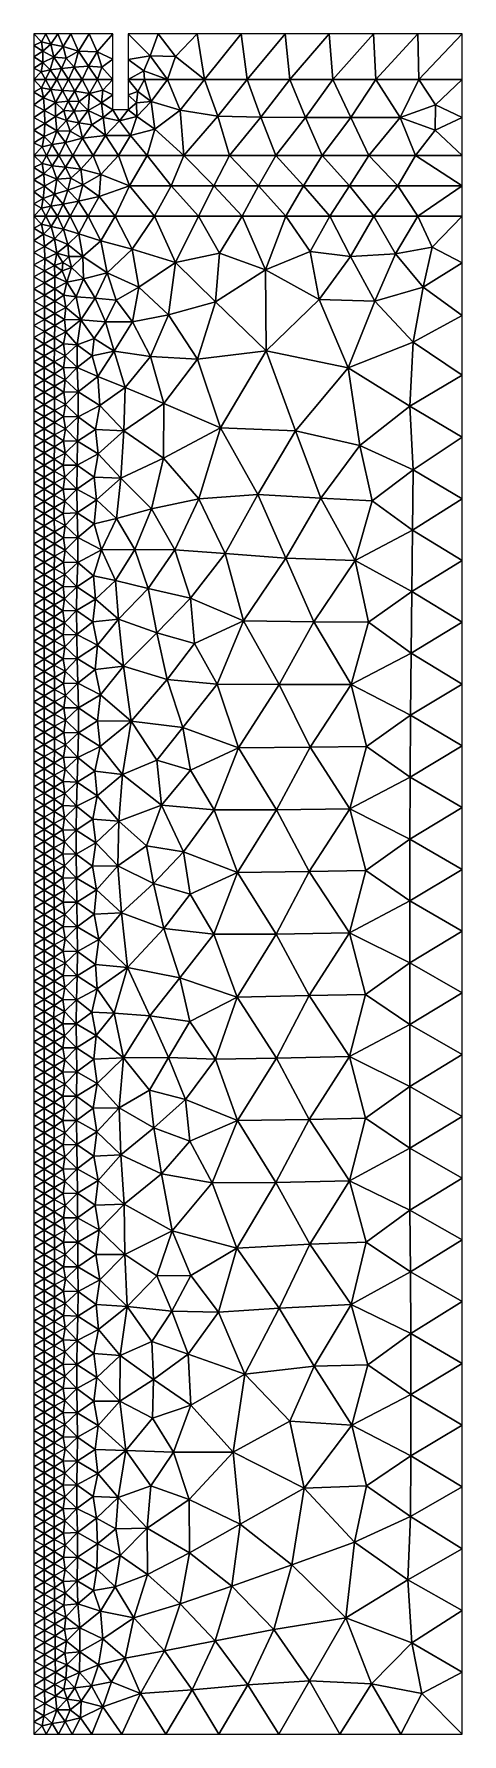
# Model space of a CAD drawing. Header units: metres. Extents: x 2 to 72, y -280 to 0.
import ezdxf

# ---------------------------------------------------------------- set-up
doc = ezdxf.new("R2010")
doc.units = ezdxf.units.M

msp = doc.modelspace()

# ---------------------------------------------------------------- linework, layer by layer
at = {"layer": 'layer', "color": 0}
for points in [[(2, 0), (2, -1.875), (3.23748, -1.27776)], [(3.95601, 0), (2, 0), (3.23748, -1.27776)], [(4.77415, -1.66462), (3.95601, 0), (3.23748, -1.27776)], [(5.91203, 0), (3.95601, 0), (4.77415, -1.66462)], [(6.77864, -2.04345), (5.91203, 0), (4.77415, -1.66462)], [(8.0489, 0), (5.91203, 0), (6.77864, -2.04345)], [(9.32808, -2.81138), (8.0489, 0), (6.77864, -2.04345)], [(11.1029, 0), (8.0489, 0), (9.32808, -2.81138)], [(12.4321, -2.95419), (11.1029, 0), (9.32808, -2.81138)], [(15, 0), (11.1029, 0), (12.4321, -2.95419)], [(15, -4.15908), (15, 0), (12.4321, -2.95419)], [(17.5, 0), (17.5, -4.21577), (21.1486, -3.58186)], [(22.4802, 0), (17.5, 0), (21.1486, -3.58186)], [(25.3256, -3.71612), (22.4802, 0), (21.1486, -3.58186)], [(28.9021, 0), (22.4802, 0), (25.3256, -3.71612)], [(25.3256, -3.71612), (30.0843, -7.5), (28.9021, 0)], [(36.1188, 0), (28.9021, 0), (30.0843, -7.5)], [(30.0843, -7.5), (37.1046, -7.5), (36.1188, 0)], [(43.3605, 0), (36.1188, 0), (37.1046, -7.5)], [(37.1046, -7.5), (44.1514, -7.5), (43.3605, 0)], [(50.6264, 0), (43.3605, 0), (44.1514, -7.5)], [(44.1514, -7.5), (51.2215, -7.5), (50.6264, 0)], [(57.9143, 0), (50.6264, 0), (51.2215, -7.5)], [(51.2215, -7.5), (58.3119, -7.5), (57.9143, 0)], [(65.2072, 0), (57.9143, 0), (58.3119, -7.5)], [(58.3119, -7.5), (65.406, -7.5), (65.2072, 0)], [(72.5, 0), (65.2072, 0), (65.406, -7.5)], [(65.406, -7.5), (72.5, -7.5), (72.5, 0)], [(3.23748, -1.27776), (2, -1.875), (3.45722, -2.84918)], [(2, -1.875), (2, -3.75), (3.45722, -2.84918)], [(3.23748, -1.27776), (3.45722, -2.84918), (4.77415, -1.66462)], [(4.77415, -1.66462), (3.45722, -2.84918), (5.28941, -3.82832)], [(6.77864, -2.04345), (4.77415, -1.66462), (5.28941, -3.82832)], [(7.3176, -3.96064), (6.77864, -2.04345), (5.28941, -3.82832)], [(9.32808, -2.81138), (6.77864, -2.04345), (7.3176, -3.96064)], [(3.45722, -2.84918), (2, -3.75), (3.4388, -4.70116)], [(2, -3.75), (2, -5.625), (3.4388, -4.70116)], [(3.4388, -4.70116), (2, -5.625), (3.19883, -6.24686)], [(3.4388, -4.70116), (3.19883, -6.24686), (4.68188, -5.91084)], [(3.45722, -2.84918), (3.4388, -4.70116), (5.28941, -3.82832)], [(5.28941, -3.82832), (3.4388, -4.70116), (4.68188, -5.91084)], [(4.68188, -5.91084), (6.552, -5.69216), (5.28941, -3.82832)], [(5.28941, -3.82832), (6.552, -5.69216), (7.3176, -3.96064)], [(6.552, -5.69216), (8.62634, -5.45628), (7.3176, -3.96064)], [(6.552, -5.69216), (7.65639, -7.5), (8.62634, -5.45628)], [(7.3176, -3.96064), (8.62634, -5.45628), (9.32808, -2.81138)], [(7.65639, -7.5), (9.91255, -7.5), (8.62634, -5.45628)], [(8.62634, -5.45628), (10.9874, -5.28051), (9.32808, -2.81138)], [(8.62634, -5.45628), (9.91255, -7.5), (10.9874, -5.28051)], [(12.4321, -2.95419), (9.32808, -2.81138), (10.9874, -5.28051)], [(9.91255, -7.5), (12.4489, -7.5), (10.9874, -5.28051)], [(13.1737, -5.47875), (12.4321, -2.95419), (10.9874, -5.28051)], [(10.9874, -5.28051), (12.4489, -7.5), (13.1737, -5.47875)], [(13.1737, -5.47875), (15, -4.15908), (12.4321, -2.95419)], [(12.4489, -7.5), (15, -7.5), (13.1737, -5.47875)], [(15, -7.5), (15, -4.15908), (13.1737, -5.47875)], [(21.1486, -3.58186), (17.5, -4.21577), (20.0746, -6.05927)], [(17.5, -4.21577), (17.5, -7.5), (20.0746, -6.05927)], [(20.0746, -6.05927), (24.0115, -7.5), (21.1486, -3.58186)], [(24.0115, -7.5), (25.3256, -3.71612), (21.1486, -3.58186)], [(24.0115, -7.5), (30.0843, -7.5), (25.3256, -3.71612)], [(2, -5.625), (2, -7.5), (3.19883, -6.24686)], [(2, -7.5), (3.86845, -7.5), (3.19883, -6.24686)], [(2, -7.5), (2, -9.58333), (3.23713, -8.85402)], [(3.86845, -7.5), (2, -7.5), (3.23713, -8.85402)], [(3.19883, -6.24686), (3.86845, -7.5), (4.68188, -5.91084)], [(4.76957, -9.16458), (3.86845, -7.5), (3.23713, -8.85402)], [(3.86845, -7.5), (5.7369, -7.5), (4.68188, -5.91084)], [(5.7369, -7.5), (3.86845, -7.5), (4.76957, -9.16458)], [(4.68188, -5.91084), (5.7369, -7.5), (6.552, -5.69216)], [(6.68437, -9.31862), (5.7369, -7.5), (4.76957, -9.16458)], [(5.7369, -7.5), (7.65639, -7.5), (6.552, -5.69216)], [(7.65639, -7.5), (5.7369, -7.5), (6.68437, -9.31862)], [(8.74246, -9.39221), (7.65639, -7.5), (6.68437, -9.31862)], [(9.91255, -7.5), (7.65639, -7.5), (8.74246, -9.39221)], [(11.1339, -9.817), (9.91255, -7.5), (8.74246, -9.39221)], [(12.4489, -7.5), (9.91255, -7.5), (11.1339, -9.817)], [(13.3433, -9.23576), (12.4489, -7.5), (11.1339, -9.817)], [(15, -7.5), (12.4489, -7.5), (13.3433, -9.23576)], [(15, -10.0299), (15, -7.5), (13.3433, -9.23576)], [(17.5, -7.5), (20.2118, -7.5), (20.0746, -6.05927)], [(17.5, -7.5), (17.5, -10.0355), (19.0763, -9.49578)], [(20.2118, -7.5), (17.5, -7.5), (19.0763, -9.49578)], [(21.3038, -11.0963), (20.2118, -7.5), (19.0763, -9.49578)], [(20.2118, -7.5), (24.0115, -7.5), (20.0746, -6.05927)], [(24.0115, -7.5), (20.2118, -7.5), (21.3038, -11.0963)], [(26.0497, -12.5513), (24.0115, -7.5), (21.3038, -11.0963)], [(30.0843, -7.5), (24.0115, -7.5), (26.0497, -12.5513)], [(32.2563, -13.5444), (30.0843, -7.5), (26.0497, -12.5513)], [(37.1046, -7.5), (30.0843, -7.5), (32.2563, -13.5444)], [(39.3805, -13.7148), (37.1046, -7.5), (32.2563, -13.5444)], [(44.1514, -7.5), (37.1046, -7.5), (39.3805, -13.7148)], [(46.7108, -13.7439), (44.1514, -7.5), (39.3805, -13.7148)], [(51.2215, -7.5), (44.1514, -7.5), (46.7108, -13.7439)], [(54.1947, -13.7488), (51.2215, -7.5), (46.7108, -13.7439)], [(58.3119, -7.5), (51.2215, -7.5), (54.1947, -13.7488)], [(62.2966, -13.749), (58.3119, -7.5), (54.1947, -13.7488)], [(65.406, -7.5), (58.3119, -7.5), (62.2966, -13.749)], [(68.15, -11.6659), (65.406, -7.5), (62.2966, -13.749)], [(72.5, -7.5), (65.406, -7.5), (68.15, -11.6659)], [(72.5, -13.75), (72.5, -7.5), (68.15, -11.6659)], [(3.23713, -8.85402), (2, -9.58333), (3.54762, -10.5222)], [(2, -9.58333), (2, -11.6667), (3.54762, -10.5222)], [(3.54762, -10.5222), (2, -11.6667), (3.73207, -12.592)], [(3.23713, -8.85402), (3.54762, -10.5222), (4.76957, -9.16458)], [(4.76957, -9.16458), (3.54762, -10.5222), (5.54774, -11.2673)], [(3.54762, -10.5222), (3.73207, -12.592), (5.54774, -11.2673)], [(6.68437, -9.31862), (4.76957, -9.16458), (5.54774, -11.2673)], [(7.655, -11.0779), (6.68437, -9.31862), (5.54774, -11.2673)], [(7.655, -11.0779), (5.54774, -11.2673), (6.93538, -12.5875)], [(8.74246, -9.39221), (6.68437, -9.31862), (7.655, -11.0779)], [(8.6139, -12.7242), (7.655, -11.0779), (6.93538, -12.5875)], [(9.41556, -11.1332), (8.74246, -9.39221), (7.655, -11.0779)], [(9.41556, -11.1332), (7.655, -11.0779), (8.6139, -12.7242)], [(10.9427, -12.6248), (9.41556, -11.1332), (8.6139, -12.7242)], [(11.1339, -9.817), (8.74246, -9.39221), (9.41556, -11.1332)], [(11.1339, -9.817), (9.41556, -11.1332), (10.9427, -12.6248)], [(10.9427, -12.6248), (13.1388, -11.325), (11.1339, -9.817)], [(13.1388, -11.325), (13.3433, -9.23576), (11.1339, -9.817)], [(13.1388, -11.325), (15, -10.0299), (13.3433, -9.23576)], [(15, -12.5), (15, -10.0299), (13.1388, -11.325)], [(19.0763, -9.49578), (17.5, -10.0355), (18.866, -11.3471)], [(17.5, -10.0355), (17.5, -12.5), (18.866, -11.3471)], [(19.0763, -9.49578), (18.866, -11.3471), (21.3038, -11.0963)], [(18.866, -11.3471), (18.9386, -13.6064), (21.3038, -11.0963)], [(21.3038, -11.0963), (18.9386, -13.6064), (21.9257, -15.6623)], [(21.9257, -15.6623), (26.0497, -12.5513), (21.3038, -11.0963)], [(2, -11.6667), (2, -13.75), (3.73207, -12.592)], [(3.73207, -12.592), (2, -13.75), (3.77963, -14.764)], [(2, -13.75), (2, -15.8333), (3.77963, -14.764)], [(5.54774, -11.2673), (3.73207, -12.592), (5.51958, -13.5727)], [(3.73207, -12.592), (3.77963, -14.764), (5.51958, -13.5727)], [(5.51958, -13.5727), (3.77963, -14.764), (5.77818, -15.943)], [(5.54774, -11.2673), (5.51958, -13.5727), (6.93538, -12.5875)], [(6.93538, -12.5875), (5.51958, -13.5727), (7.35831, -14.2491)], [(5.51958, -13.5727), (5.77818, -15.943), (7.35831, -14.2491)], [(8.6139, -12.7242), (6.93538, -12.5875), (7.35831, -14.2491)], [(9.39028, -14.6289), (8.6139, -12.7242), (7.35831, -14.2491)], [(9.39028, -14.6289), (10.9427, -12.6248), (8.6139, -12.7242)], [(11.5054, -14.9824), (10.9427, -12.6248), (9.39028, -14.6289)], [(13.4128, -13.7424), (13.1388, -11.325), (10.9427, -12.6248)], [(13.4128, -13.7424), (10.9427, -12.6248), (11.5054, -14.9824)], [(11.5054, -14.9824), (13.795, -16.7025), (13.4128, -13.7424)], [(15, -12.5), (13.1388, -11.325), (13.4128, -13.7424)], [(16.0917, -14.2969), (15, -12.5), (13.4128, -13.7424)], [(16.0917, -14.2969), (13.4128, -13.7424), (13.795, -16.7025)], [(17.5, -12.5), (15, -12.5), (16.0917, -14.2969)], [(17.5, -12.5), (16.0917, -14.2969), (18.9386, -13.6064)], [(18.9386, -13.6064), (16.0917, -14.2969), (17.8881, -16.7131)], [(18.866, -11.3471), (17.5, -12.5), (18.9386, -13.6064)], [(17.8881, -16.7131), (21.9257, -15.6623), (18.9386, -13.6064)], [(21.9257, -15.6623), (26.6987, -20), (26.0497, -12.5513)], [(26.6987, -20), (32.2563, -13.5444), (26.0497, -12.5513)], [(26.6987, -20), (34.2202, -20), (32.2563, -13.5444)], [(32.2563, -13.5444), (34.2202, -20), (39.3805, -13.7148)], [(34.2202, -20), (41.8371, -20), (39.3805, -13.7148)], [(39.3805, -13.7148), (41.8371, -20), (46.7108, -13.7439)], [(41.8371, -20), (49.4798, -20), (46.7108, -13.7439)], [(46.7108, -13.7439), (49.4798, -20), (54.1947, -13.7488)], [(49.4798, -20), (57.1486, -20), (54.1947, -13.7488)], [(54.1947, -13.7488), (57.1486, -20), (62.2966, -13.749)], [(57.1486, -20), (64.8243, -20), (62.2966, -13.749)], [(68.0542, -15.833), (68.15, -11.6659), (62.2966, -13.749)], [(62.2966, -13.749), (64.8243, -20), (68.0542, -15.833)], [(68.0542, -15.833), (72.5, -13.75), (68.15, -11.6659)], [(72.5, -20), (72.5, -13.75), (68.0542, -15.833)], [(3.77963, -14.764), (2, -15.8333), (3.65225, -16.882)], [(2, -15.8333), (2, -17.9167), (3.65225, -16.882)], [(3.77963, -14.764), (3.65225, -16.882), (5.77818, -15.943)], [(5.77818, -15.943), (3.65225, -16.882), (5.01892, -18.2207)], [(5.01892, -18.2207), (7.20551, -17.8868), (5.77818, -15.943)], [(5.77818, -15.943), (7.94253, -15.9815), (7.35831, -14.2491)], [(5.77818, -15.943), (7.20551, -17.8868), (7.94253, -15.9815)], [(7.20551, -17.8868), (9.99941, -17.1703), (7.94253, -15.9815)], [(7.94253, -15.9815), (9.39028, -14.6289), (7.35831, -14.2491)], [(7.94253, -15.9815), (9.99941, -17.1703), (9.39028, -14.6289)], [(9.99941, -17.1703), (11.5054, -14.9824), (9.39028, -14.6289)], [(9.99941, -17.1703), (13.795, -16.7025), (11.5054, -14.9824)], [(9.99941, -17.1703), (11.76, -20), (13.795, -16.7025)], [(11.76, -20), (15.9135, -20), (13.795, -16.7025)], [(13.795, -16.7025), (17.8881, -16.7131), (16.0917, -14.2969)], [(13.795, -16.7025), (15.9135, -20), (17.8881, -16.7131)], [(15.9135, -20), (20.6618, -20), (17.8881, -16.7131)], [(17.8881, -16.7131), (20.6618, -20), (21.9257, -15.6623)], [(20.6618, -20), (26.6987, -20), (21.9257, -15.6623)], [(64.8243, -20), (72.5, -20), (68.0542, -15.833)], [(3.65225, -16.882), (2, -17.9167), (3.34273, -18.605)], [(2, -17.9167), (2, -20), (3.34273, -18.605)], [(2, -20), (4.04686, -20), (3.34273, -18.605)], [(3.65225, -16.882), (3.34273, -18.605), (5.01892, -18.2207)], [(3.34273, -18.605), (4.04686, -20), (5.01892, -18.2207)], [(4.04686, -20), (6.09371, -20), (5.01892, -18.2207)], [(5.01892, -18.2207), (6.09371, -20), (7.20551, -17.8868)], [(6.09371, -20), (8.40473, -20), (7.20551, -17.8868)], [(7.20551, -17.8868), (8.40473, -20), (9.99941, -17.1703)], [(8.40473, -20), (11.76, -20), (9.99941, -17.1703)], [(2, -20), (2, -22), (3.33941, -21.3415)], [(4.04686, -20), (2, -20), (3.33941, -21.3415)], [(3.33941, -21.3415), (2, -22), (3.64069, -23.0058)], [(2, -22), (2, -24), (3.64069, -23.0058)], [(5.00953, -21.7015), (4.04686, -20), (3.33941, -21.3415)], [(3.33941, -21.3415), (3.64069, -23.0058), (5.00953, -21.7015)], [(5.00953, -21.7015), (3.64069, -23.0058), (5.78419, -23.9329)], [(6.09371, -20), (4.04686, -20), (5.00953, -21.7015)], [(7.17863, -21.9419), (6.09371, -20), (5.00953, -21.7015)], [(7.17863, -21.9419), (5.00953, -21.7015), (5.78419, -23.9329)], [(7.17863, -21.9419), (5.78419, -23.9329), (8.05429, -23.7447)], [(8.40473, -20), (6.09371, -20), (7.17863, -21.9419)], [(9.74056, -22.2821), (8.40473, -20), (7.17863, -21.9419)], [(9.74056, -22.2821), (7.17863, -21.9419), (8.05429, -23.7447)], [(10.0636, -24.865), (9.74056, -22.2821), (8.05429, -23.7447)], [(11.76, -20), (8.40473, -20), (9.74056, -22.2821)], [(12.9899, -23.1469), (11.76, -20), (9.74056, -22.2821)], [(12.9899, -23.1469), (9.74056, -22.2821), (10.0636, -24.865)], [(15.9135, -20), (11.76, -20), (12.9899, -23.1469)], [(17.7328, -24.9851), (15.9135, -20), (12.9899, -23.1469)], [(20.6618, -20), (15.9135, -20), (17.7328, -24.9851)], [(24.6121, -24.9971), (20.6618, -20), (17.7328, -24.9851)], [(26.6987, -20), (20.6618, -20), (24.6121, -24.9971)], [(31.6415, -24.9994), (26.6987, -20), (24.6121, -24.9971)], [(34.2202, -20), (26.6987, -20), (31.6415, -24.9994)], [(38.9766, -24.9998), (34.2202, -20), (31.6415, -24.9994)], [(41.8371, -20), (34.2202, -20), (38.9766, -24.9998)], [(46.4064, -24.9999), (41.8371, -20), (38.9766, -24.9998)], [(49.4798, -20), (41.8371, -20), (46.4064, -24.9999)], [(53.9446, -24.9999), (49.4798, -20), (46.4064, -24.9999)], [(57.1486, -20), (49.4798, -20), (53.9446, -24.9999)], [(61.9386, -24.9999), (57.1486, -20), (53.9446, -24.9999)], [(64.8243, -20), (57.1486, -20), (61.9386, -24.9999)], [(72.5, -25), (64.8243, -20), (61.9386, -24.9999)], [(72.5, -25), (72.5, -20), (64.8243, -20)], [(3.64069, -23.0058), (2, -24), (3.71564, -25.0608)], [(2, -24), (2, -26), (3.71564, -25.0608)], [(3.71564, -25.0608), (2, -26), (3.51794, -27.0746)], [(3.71564, -25.0608), (3.51794, -27.0746), (5.35921, -26.3555)], [(3.64069, -23.0058), (3.71564, -25.0608), (5.78419, -23.9329)], [(5.78419, -23.9329), (3.71564, -25.0608), (5.35921, -26.3555)], [(5.78419, -23.9329), (5.35921, -26.3555), (7.56484, -25.7385)], [(8.05429, -23.7447), (5.78419, -23.9329), (7.56484, -25.7385)], [(7.56484, -25.7385), (10.0636, -24.865), (8.05429, -23.7447)], [(7.56484, -25.7385), (9.34861, -27.5591), (10.0636, -24.865)], [(9.34861, -27.5591), (12.7357, -26.7579), (10.0636, -24.865)], [(10.0636, -24.865), (12.7357, -26.7579), (12.9899, -23.1469)], [(12.7357, -26.7579), (17.7328, -24.9851), (12.9899, -23.1469)], [(12.7357, -26.7579), (15.3543, -30), (17.7328, -24.9851)], [(15.3543, -30), (21.8684, -30), (17.7328, -24.9851)], [(17.7328, -24.9851), (21.8684, -30), (24.6121, -24.9971)], [(21.8684, -30), (29.0699, -30), (24.6121, -24.9971)], [(24.6121, -24.9971), (29.0699, -30), (31.6415, -24.9994)], [(29.0699, -30), (36.2715, -30), (31.6415, -24.9994)], [(31.6415, -24.9994), (36.2715, -30), (38.9766, -24.9998)], [(36.2715, -30), (43.4824, -30), (38.9766, -24.9998)], [(38.9766, -24.9998), (43.4824, -30), (46.4064, -24.9999)], [(43.4824, -30), (50.7179, -30), (46.4064, -24.9999)], [(46.4064, -24.9999), (50.7179, -30), (53.9446, -24.9999)], [(50.7179, -30), (57.976, -30), (53.9446, -24.9999)], [(53.9446, -24.9999), (57.976, -30), (61.9386, -24.9999)], [(57.976, -30), (65.238, -30), (61.9386, -24.9999)], [(65.238, -30), (72.5, -25), (61.9386, -24.9999)], [(72.5, -30), (72.5, -25), (65.238, -30)], [(2, -26), (2, -28), (3.51794, -27.0746)], [(3.51794, -27.0746), (2, -28), (3.24864, -28.6846)], [(2, -28), (2, -30), (3.24864, -28.6846)], [(3.51794, -27.0746), (3.24864, -28.6846), (4.79183, -28.3518)], [(5.35921, -26.3555), (3.51794, -27.0746), (4.79183, -28.3518)], [(4.79183, -28.3518), (6.8192, -28.0003), (5.35921, -26.3555)], [(5.35921, -26.3555), (6.8192, -28.0003), (7.56484, -25.7385)], [(6.8192, -28.0003), (9.34861, -27.5591), (7.56484, -25.7385)], [(6.8192, -28.0003), (7.9821, -30), (9.34861, -27.5591)], [(7.9821, -30), (10.9367, -30), (9.34861, -27.5591)], [(9.34861, -27.5591), (10.9367, -30), (12.7357, -26.7579)], [(10.9367, -30), (15.3543, -30), (12.7357, -26.7579)], [(2, -30), (3.93654, -30), (3.24864, -28.6846)], [(2, -30), (2, -32), (3.25872, -31.3307)], [(3.93654, -30), (2, -30), (3.25872, -31.3307)], [(3.24864, -28.6846), (3.93654, -30), (4.79183, -28.3518)], [(4.81812, -31.6951), (3.93654, -30), (3.25872, -31.3307)], [(3.93654, -30), (5.87308, -30), (4.79183, -28.3518)], [(5.87308, -30), (3.93654, -30), (4.81812, -31.6951)], [(4.79183, -28.3518), (5.87308, -30), (6.8192, -28.0003)], [(6.84946, -32.1675), (5.87308, -30), (4.81812, -31.6951)], [(5.87308, -30), (7.9821, -30), (6.8192, -28.0003)], [(7.9821, -30), (5.87308, -30), (6.84946, -32.1675)], [(9.40619, -32.9158), (7.9821, -30), (6.84946, -32.1675)], [(10.9367, -30), (7.9821, -30), (9.40619, -32.9158)], [(13.0007, -34.058), (10.9367, -30), (9.40619, -32.9158)], [(15.3543, -30), (10.9367, -30), (13.0007, -34.058)], [(18.1478, -35.4597), (15.3543, -30), (13.0007, -34.058)], [(21.8684, -30), (15.3543, -30), (18.1478, -35.4597)], [(25.2823, -37.6595), (21.8684, -30), (18.1478, -35.4597)], [(29.0699, -30), (21.8684, -30), (25.2823, -37.6595)], [(32.5316, -36.1175), (29.0699, -30), (25.2823, -37.6595)], [(36.2715, -30), (29.0699, -30), (32.5316, -36.1175)], [(40.1215, -38.8488), (36.2715, -30), (32.5316, -36.1175)], [(43.4824, -30), (36.2715, -30), (40.1215, -38.8488)], [(47.4786, -35.8326), (43.4824, -30), (40.1215, -38.8488)], [(50.7179, -30), (43.4824, -30), (47.4786, -35.8326)], [(54.1316, -36.6245), (50.7179, -30), (47.4786, -35.8326)], [(57.976, -30), (50.7179, -30), (54.1316, -36.6245)], [(61.5239, -36.2318), (57.976, -30), (54.1316, -36.6245)], [(65.238, -30), (57.976, -30), (61.5239, -36.2318)], [(67.5705, -35.1204), (65.238, -30), (61.5239, -36.2318)], [(72.5, -30), (65.238, -30), (67.5705, -35.1204)], [(72.5, -37.6991), (72.5, -30), (67.5705, -35.1204)], [(3.25872, -31.3307), (2, -32), (3.53895, -32.9585)], [(2, -32), (2, -34), (3.53895, -32.9585)], [(3.53895, -32.9585), (2, -34), (3.75084, -34.9755)], [(3.25872, -31.3307), (3.53895, -32.9585), (4.81812, -31.6951)], [(4.81812, -31.6951), (3.53895, -32.9585), (5.39803, -33.7547)], [(3.53895, -32.9585), (3.75084, -34.9755), (5.39803, -33.7547)], [(6.84946, -32.1675), (4.81812, -31.6951), (5.39803, -33.7547)], [(7.57273, -34.6768), (6.84946, -32.1675), (5.39803, -33.7547)], [(9.40619, -32.9158), (6.84946, -32.1675), (7.57273, -34.6768)], [(10.0407, -36.6246), (9.40619, -32.9158), (7.57273, -34.6768)], [(13.0007, -34.058), (9.40619, -32.9158), (10.0407, -36.6246)], [(2, -34), (2, -36), (3.75084, -34.9755)], [(3.75084, -34.9755), (2, -36), (3.77411, -37.0343)], [(2, -36), (2, -38), (3.77411, -37.0343)], [(5.39803, -33.7547), (3.75084, -34.9755), (5.77729, -36.1176)], [(3.75084, -34.9755), (3.77411, -37.0343), (5.77729, -36.1176)], [(5.77729, -36.1176), (3.77411, -37.0343), (5.37193, -38.1177)], [(5.77729, -36.1176), (5.37193, -38.1177), (6.76709, -37.6591)], [(5.39803, -33.7547), (5.77729, -36.1176), (7.57273, -34.6768)], [(7.57273, -34.6768), (5.77729, -36.1176), (7.71852, -36.6739)], [(5.77729, -36.1176), (6.76709, -37.6591), (7.71852, -36.6739)], [(10.0407, -36.6246), (7.57273, -34.6768), (7.71852, -36.6739)], [(14.0609, -39.3572), (13.0007, -34.058), (10.0407, -36.6246)], [(18.1478, -35.4597), (13.0007, -34.058), (14.0609, -39.3572)], [(19.2562, -41.6717), (18.1478, -35.4597), (14.0609, -39.3572)], [(25.2823, -37.6595), (18.1478, -35.4597), (19.2562, -41.6717)], [(32.5316, -36.1175), (25.2823, -37.6595), (31.9, -44.1059)], [(40.1215, -38.8488), (32.5316, -36.1175), (31.9, -44.1059)], [(47.4786, -35.8326), (40.1215, -38.8488), (48.9695, -43.7197)], [(54.1316, -36.6245), (47.4786, -35.8326), (48.9695, -43.7197)], [(61.5239, -36.2318), (54.1316, -36.6245), (58.1448, -43.9772)], [(58.1448, -43.9772), (66.1153, -41.6823), (61.5239, -36.2318)], [(66.1153, -41.6823), (67.5705, -35.1204), (61.5239, -36.2318)], [(66.1153, -41.6823), (72.5, -37.6991), (67.5705, -35.1204)], [(3.77411, -37.0343), (2, -38), (3.71788, -39.0155)], [(2, -38), (2, -40), (3.71788, -39.0155)], [(3.71788, -39.0155), (2, -40), (3.7226, -40.9876)], [(3.77411, -37.0343), (3.71788, -39.0155), (5.37193, -38.1177)], [(5.37193, -38.1177), (3.71788, -39.0155), (5.40804, -39.9767)], [(3.71788, -39.0155), (3.7226, -40.9876), (5.40804, -39.9767)], [(6.76709, -37.6591), (5.37193, -38.1177), (6.66548, -38.9919)], [(5.37193, -38.1177), (5.40804, -39.9767), (6.66548, -38.9919)], [(6.66548, -38.9919), (5.40804, -39.9767), (7.41467, -40.8496)], [(6.76709, -37.6591), (6.66548, -38.9919), (8.18919, -38.4758)], [(6.66548, -38.9919), (7.41467, -40.8496), (8.18919, -38.4758)], [(7.71852, -36.6739), (6.76709, -37.6591), (8.18919, -38.4758)], [(8.18919, -38.4758), (7.41467, -40.8496), (10.1618, -40.3276)], [(10.0407, -36.6246), (7.71852, -36.6739), (8.18919, -38.4758)], [(10.1618, -40.3276), (10.0407, -36.6246), (8.18919, -38.4758)], [(14.0609, -39.3572), (10.0407, -36.6246), (10.1618, -40.3276)], [(25.2823, -37.6595), (19.2562, -41.6717), (24.1712, -46.2594)], [(31.9, -44.1059), (25.2823, -37.6595), (24.1712, -46.2594)], [(40.1215, -38.8488), (31.9, -44.1059), (40.2294, -52.1927)], [(48.9695, -43.7197), (40.1215, -38.8488), (40.2294, -52.1927)], [(58.1448, -43.9772), (54.1316, -36.6245), (48.9695, -43.7197)], [(72.5, -46.3466), (72.5, -37.6991), (66.1153, -41.6823)], [(2, -40), (2, -42), (3.7226, -40.9876)], [(3.7226, -40.9876), (2, -42), (3.72712, -42.9898)], [(5.40804, -39.9767), (3.7226, -40.9876), (5.45467, -41.9617)], [(3.7226, -40.9876), (3.72712, -42.9898), (5.45467, -41.9617)], [(5.45467, -41.9617), (3.72712, -42.9898), (5.43688, -44.0013)], [(5.40804, -39.9767), (5.45467, -41.9617), (7.41467, -40.8496)], [(5.45467, -41.9617), (5.43688, -44.0013), (6.93239, -43.0143)], [(7.41467, -40.8496), (5.45467, -41.9617), (6.93239, -43.0143)], [(7.41467, -40.8496), (6.93239, -43.0143), (8.95876, -43.2853)], [(7.41467, -40.8496), (8.95876, -43.2853), (10.1618, -40.3276)], [(12.0889, -43.5249), (10.1618, -40.3276), (8.95876, -43.2853)], [(14.0609, -39.3572), (10.1618, -40.3276), (12.0889, -43.5249)], [(15.5221, -43.8658), (14.0609, -39.3572), (12.0889, -43.5249)], [(19.2562, -41.6717), (14.0609, -39.3572), (15.5221, -43.8658)], [(19.2562, -41.6717), (15.5221, -43.8658), (18.2309, -47.4258)], [(24.1712, -46.2594), (19.2562, -41.6717), (18.2309, -47.4258)], [(64.4811, -50.7447), (66.1153, -41.6823), (58.1448, -43.9772)], [(64.4811, -50.7447), (72.5, -46.3466), (66.1153, -41.6823)], [(2, -42), (2, -44), (3.72712, -42.9898)], [(3.72712, -42.9898), (2, -44), (3.72535, -45.001)], [(2, -44), (2, -46), (3.72535, -45.001)], [(3.72712, -42.9898), (3.72535, -45.001), (5.43688, -44.0013)], [(5.43688, -44.0013), (3.72535, -45.001), (5.44715, -46.0168)], [(6.93239, -43.0143), (5.43688, -44.0013), (7.26515, -45.063)], [(5.43688, -44.0013), (5.44715, -46.0168), (7.26515, -45.063)], [(6.93239, -43.0143), (7.26515, -45.063), (8.95876, -43.2853)], [(8.95876, -43.2853), (7.26515, -45.063), (9.69349, -47.0777)], [(8.95876, -43.2853), (9.69349, -47.0777), (12.0889, -43.5249)], [(13.804, -47.3832), (12.0889, -43.5249), (9.69349, -47.0777)], [(13.804, -47.3832), (15.5221, -43.8658), (12.0889, -43.5249)], [(18.2309, -47.4258), (15.5221, -43.8658), (13.804, -47.3832)], [(31.9, -44.1059), (24.1712, -46.2594), (28.9564, -53.5696)], [(40.2294, -52.1927), (31.9, -44.1059), (28.9564, -53.5696)], [(53.7691, -54.9909), (48.9695, -43.7197), (40.2294, -52.1927)], [(53.7691, -54.9909), (58.1448, -43.9772), (48.9695, -43.7197)], [(53.7691, -54.9909), (64.4811, -50.7447), (58.1448, -43.9772)], [(3.72535, -45.001), (2, -46), (3.72274, -47.007)], [(2, -46), (2, -48), (3.72274, -47.007)], [(3.72274, -47.007), (2, -48), (3.71087, -49.0092)], [(3.72274, -47.007), (3.71087, -49.0092), (5.43855, -48.0217)], [(3.72535, -45.001), (3.72274, -47.007), (5.44715, -46.0168)], [(5.44715, -46.0168), (3.72274, -47.007), (5.43855, -48.0217)], [(5.44715, -46.0168), (5.43855, -48.0217), (7.03829, -47.0376)], [(7.03829, -47.0376), (5.43855, -48.0217), (7.26575, -49.0599)], [(7.26515, -45.063), (5.44715, -46.0168), (7.03829, -47.0376)], [(7.26515, -45.063), (7.03829, -47.0376), (9.69349, -47.0777)], [(7.03829, -47.0376), (7.26575, -49.0599), (9.69349, -47.0777)], [(9.69349, -47.0777), (7.26575, -49.0599), (9.09529, -51.1779)], [(9.69349, -47.0777), (9.09529, -51.1779), (11.9083, -50.1678)], [(9.69349, -47.0777), (11.9083, -50.1678), (13.804, -47.3832)], [(15.2017, -52.2438), (13.804, -47.3832), (11.9083, -50.1678)], [(18.2309, -47.4258), (13.804, -47.3832), (15.2017, -52.2438)], [(21.1878, -53.1001), (18.2309, -47.4258), (15.2017, -52.2438)], [(24.1712, -46.2594), (18.2309, -47.4258), (21.1878, -53.1001)], [(28.9564, -53.5696), (24.1712, -46.2594), (21.1878, -53.1001)], [(72.5, -56.2047), (72.5, -46.3466), (64.4811, -50.7447)], [(2, -48), (2, -50), (3.71087, -49.0092)], [(3.71087, -49.0092), (2, -50), (3.69404, -51.0079)], [(2, -50), (2, -52), (3.69404, -51.0079)], [(3.71087, -49.0092), (3.69404, -51.0079), (5.39699, -50.0248)], [(5.39699, -50.0248), (3.69404, -51.0079), (5.35947, -52.0159)], [(5.43855, -48.0217), (3.71087, -49.0092), (5.39699, -50.0248)], [(5.39699, -50.0248), (5.35947, -52.0159), (6.86251, -51.0541)], [(5.43855, -48.0217), (5.39699, -50.0248), (7.26575, -49.0599)], [(7.26575, -49.0599), (5.39699, -50.0248), (6.86251, -51.0541)], [(7.26575, -49.0599), (6.86251, -51.0541), (9.09529, -51.1779)], [(11.9083, -50.1678), (9.09529, -51.1779), (11.5871, -52.9865)], [(15.2017, -52.2438), (11.9083, -50.1678), (11.5871, -52.9865)], [(3.69404, -51.0079), (2, -52), (3.68344, -53.0025)], [(2, -52), (2, -54), (3.68344, -53.0025)], [(3.68344, -53.0025), (2, -54), (3.68251, -54.9964)], [(3.68344, -53.0025), (3.68251, -54.9964), (5.3489, -53.9987)], [(3.69404, -51.0079), (3.68344, -53.0025), (5.35947, -52.0159)], [(5.35947, -52.0159), (3.68344, -53.0025), (5.3489, -53.9987)], [(5.35947, -52.0159), (5.3489, -53.9987), (7.11366, -53.0221)], [(7.11366, -53.0221), (5.3489, -53.9987), (6.83337, -54.9774)], [(6.86251, -51.0541), (5.35947, -52.0159), (7.11366, -53.0221)], [(7.11366, -53.0221), (6.83337, -54.9774), (9.10278, -54.9243)], [(6.86251, -51.0541), (7.11366, -53.0221), (9.09529, -51.1779)], [(9.09529, -51.1779), (7.11366, -53.0221), (9.10278, -54.9243)], [(9.09529, -51.1779), (9.10278, -54.9243), (11.5871, -52.9865)], [(11.5871, -52.9865), (9.10278, -54.9243), (12.5232, -56.4166)], [(11.5871, -52.9865), (12.5232, -56.4166), (15.2017, -52.2438)], [(17.0137, -58.202), (15.2017, -52.2438), (12.5232, -56.4166)], [(21.1878, -53.1001), (15.2017, -52.2438), (17.0137, -58.202)], [(23.3595, -60.8386), (21.1878, -53.1001), (17.0137, -58.202)], [(28.9564, -53.5696), (21.1878, -53.1001), (23.3595, -60.8386)], [(40.2294, -52.1927), (28.9564, -53.5696), (32.731, -64.8887)], [(45.0814, -65.3394), (40.2294, -52.1927), (32.731, -64.8887)], [(45.0814, -65.3394), (53.7691, -54.9909), (40.2294, -52.1927)], [(63.8857, -61.303), (64.4811, -50.7447), (53.7691, -54.9909)], [(63.8857, -61.303), (72.5, -56.2047), (64.4811, -50.7447)], [(2, -54), (2, -56), (3.68251, -54.9964)], [(3.68251, -54.9964), (2, -56), (3.6871, -56.9939)], [(2, -56), (2, -58), (3.6871, -56.9939)], [(5.3489, -53.9987), (3.68251, -54.9964), (5.35754, -55.9857)], [(3.68251, -54.9964), (3.6871, -56.9939), (5.35754, -55.9857)], [(5.35754, -55.9857), (3.6871, -56.9939), (5.37178, -57.9855)], [(5.3489, -53.9987), (5.35754, -55.9857), (6.83337, -54.9774)], [(6.83337, -54.9774), (5.35754, -55.9857), (7.15579, -56.9643)], [(5.35754, -55.9857), (5.37178, -57.9855), (7.15579, -56.9643)], [(6.83337, -54.9774), (7.15579, -56.9643), (9.10278, -54.9243)], [(9.10278, -54.9243), (7.15579, -56.9643), (9.29601, -58.9345)], [(9.10278, -54.9243), (9.29601, -58.9345), (12.5232, -56.4166)], [(32.731, -64.8887), (28.9564, -53.5696), (23.3595, -60.8386)], [(55.6725, -67.7712), (53.7691, -54.9909), (45.0814, -65.3394)], [(55.6725, -67.7712), (63.8857, -61.303), (53.7691, -54.9909)], [(3.6871, -56.9939), (2, -58), (3.69178, -58.9958)], [(2, -58), (2, -60), (3.69178, -58.9958)], [(3.6871, -56.9939), (3.69178, -58.9958), (5.37178, -57.9855)], [(5.37178, -57.9855), (3.69178, -58.9958), (5.38034, -59.9944)], [(7.15579, -56.9643), (5.37178, -57.9855), (6.89498, -58.9764)], [(5.37178, -57.9855), (5.38034, -59.9944), (6.89498, -58.9764)], [(7.15579, -56.9643), (6.89498, -58.9764), (9.29601, -58.9345)], [(12.5232, -56.4166), (9.29601, -58.9345), (12.8481, -61.1936)], [(12.5232, -56.4166), (12.8481, -61.1936), (17.0137, -58.202)], [(17.0137, -58.202), (12.8481, -61.1936), (16.8048, -65.3701)], [(23.3595, -60.8386), (17.0137, -58.202), (16.8048, -65.3701)], [(72.5, -66.3772), (72.5, -56.2047), (63.8857, -61.303)], [(3.69178, -58.9958), (2, -60), (3.69305, -61.0003)], [(2, -60), (2, -62), (3.69305, -61.0003)], [(3.69305, -61.0003), (2, -62), (3.69078, -63.0047)], [(3.69305, -61.0003), (3.69078, -63.0047), (5.37834, -62.006)], [(3.69178, -58.9958), (3.69305, -61.0003), (5.38034, -59.9944)], [(5.38034, -59.9944), (3.69305, -61.0003), (5.37834, -62.006)], [(5.38034, -59.9944), (5.37834, -62.006), (7.19332, -60.9993)], [(7.19332, -60.9993), (5.37834, -62.006), (6.88644, -63.0223)], [(6.89498, -58.9764), (5.38034, -59.9944), (7.19332, -60.9993)], [(7.19332, -60.9993), (6.88644, -63.0223), (9.25778, -63.0596)], [(6.89498, -58.9764), (7.19332, -60.9993), (9.29601, -58.9345)], [(9.29601, -58.9345), (7.19332, -60.9993), (9.25778, -63.0596)], [(9.29601, -58.9345), (9.25778, -63.0596), (12.8481, -61.1936)], [(12.8481, -61.1936), (9.25778, -63.0596), (12.1454, -65.1663)], [(12.8481, -61.1936), (12.1454, -65.1663), (16.8048, -65.3701)], [(23.3157, -69.8574), (23.3595, -60.8386), (16.8048, -65.3701)], [(32.731, -64.8887), (23.3595, -60.8386), (23.3157, -69.8574)], [(64.4306, -71.7649), (63.8857, -61.303), (55.6725, -67.7712)], [(64.4306, -71.7649), (72.5, -66.3772), (63.8857, -61.303)], [(2, -62), (2, -64), (3.69078, -63.0047)], [(3.69078, -63.0047), (2, -64), (3.68673, -65.0069)], [(2, -64), (2, -66), (3.68673, -65.0069)], [(3.69078, -63.0047), (3.68673, -65.0069), (5.37042, -64.0145)], [(5.37042, -64.0145), (3.68673, -65.0069), (5.36086, -66.0165)], [(5.37834, -62.006), (3.69078, -63.0047), (5.37042, -64.0145)], [(5.37042, -64.0145), (5.36086, -66.0165), (7.16396, -65.0337)], [(5.37834, -62.006), (5.37042, -64.0145), (6.88644, -63.0223)], [(6.88644, -63.0223), (5.37042, -64.0145), (7.16396, -65.0337)], [(6.88644, -63.0223), (7.16396, -65.0337), (9.25778, -63.0596)], [(9.25778, -63.0596), (7.16396, -65.0337), (9.19031, -67.0665)], [(9.25778, -63.0596), (9.19031, -67.0665), (12.1454, -65.1663)], [(3.68673, -65.0069), (2, -66), (3.68221, -67.0066)], [(2, -66), (2, -68), (3.68221, -67.0066)], [(3.68221, -67.0066), (2, -68), (3.67797, -69.0045)], [(3.68221, -67.0066), (3.67797, -69.0045), (5.35082, -68.0137)], [(3.68673, -65.0069), (3.68221, -67.0066), (5.36086, -66.0165)], [(5.36086, -66.0165), (3.68221, -67.0066), (5.35082, -68.0137)], [(5.36086, -66.0165), (5.35082, -68.0137), (6.85314, -67.0292)], [(6.85314, -67.0292), (5.35082, -68.0137), (7.12628, -69.024)], [(7.16396, -65.0337), (5.36086, -66.0165), (6.85314, -67.0292)], [(7.16396, -65.0337), (6.85314, -67.0292), (9.19031, -67.0665)], [(6.85314, -67.0292), (7.12628, -69.024), (9.19031, -67.0665)], [(9.19031, -67.0665), (7.12628, -69.024), (9.12423, -71.0252)], [(9.19031, -67.0665), (9.12423, -71.0252), (12.5793, -69.1348)], [(12.1454, -65.1663), (9.19031, -67.0665), (12.5793, -69.1348)], [(12.1454, -65.1663), (12.5793, -69.1348), (16.8048, -65.3701)], [(16.8048, -65.3701), (12.5793, -69.1348), (16.2814, -73.1686)], [(16.8048, -65.3701), (16.2814, -73.1686), (23.3157, -69.8574)], [(29.1695, -76.5682), (32.731, -64.8887), (23.3157, -69.8574)], [(38.8717, -75.8568), (32.731, -64.8887), (29.1695, -76.5682)], [(38.8717, -75.8568), (45.0814, -65.3394), (32.731, -64.8887)], [(49.2684, -76.4637), (45.0814, -65.3394), (38.8717, -75.8568)], [(49.2684, -76.4637), (55.6725, -67.7712), (45.0814, -65.3394)], [(72.5, -76.5497), (72.5, -66.3772), (64.4306, -71.7649)], [(2, -68), (2, -70), (3.67797, -69.0045)], [(3.67797, -69.0045), (2, -70), (3.6744, -71.0012)], [(2, -70), (2, -72), (3.6744, -71.0012)], [(3.67797, -69.0045), (3.6744, -71.0012), (5.34218, -70.0077)], [(5.35082, -68.0137), (3.67797, -69.0045), (5.34218, -70.0077)], [(5.35082, -68.0137), (5.34218, -70.0077), (7.12628, -69.024)], [(7.12628, -69.024), (5.34218, -70.0077), (6.82184, -71.0087)], [(7.12628, -69.024), (6.82184, -71.0087), (9.12423, -71.0252)], [(12.5793, -69.1348), (9.12423, -71.0252), (11.8864, -73.0083)], [(12.5793, -69.1348), (11.8864, -73.0083), (16.2814, -73.1686)], [(21.3755, -78.2236), (23.3157, -69.8574), (16.2814, -73.1686)], [(21.3755, -78.2236), (29.1695, -76.5682), (23.3157, -69.8574)], [(57.6989, -76.8732), (55.6725, -67.7712), (49.2684, -76.4637)], [(57.6989, -76.8732), (64.4306, -71.7649), (55.6725, -67.7712)], [(3.6744, -71.0012), (2, -72), (3.6719, -72.9972)], [(2, -72), (2, -74), (3.6719, -72.9972)], [(3.6744, -71.0012), (3.6719, -72.9972), (5.33468, -71.999)], [(5.33468, -71.999), (3.6719, -72.9972), (5.33029, -73.9899)], [(5.34218, -70.0077), (3.6744, -71.0012), (5.33468, -71.999)], [(5.33468, -71.999), (5.33029, -73.9899), (7.09584, -72.9907)], [(5.34218, -70.0077), (5.33468, -71.999), (6.82184, -71.0087)], [(6.82184, -71.0087), (5.33468, -71.999), (7.09584, -72.9907)], [(6.82184, -71.0087), (7.09584, -72.9907), (9.12423, -71.0252)], [(9.12423, -71.0252), (7.09584, -72.9907), (9.0741, -74.9438)], [(9.12423, -71.0252), (9.0741, -74.9438), (11.8864, -73.0083)], [(64.369, -81.7389), (64.4306, -71.7649), (57.6989, -76.8732)], [(64.369, -81.7389), (72.5, -76.5497), (64.4306, -71.7649)], [(3.6719, -72.9972), (2, -74), (3.67108, -74.9933)], [(2, -74), (2, -76), (3.67108, -74.9933)], [(3.67108, -74.9933), (2, -76), (3.67241, -76.9905)], [(3.6719, -72.9972), (3.67108, -74.9933), (5.33029, -73.9899)], [(5.33029, -73.9899), (3.67108, -74.9933), (5.32995, -75.9813)], [(3.67108, -74.9933), (3.67241, -76.9905), (5.32995, -75.9813)], [(5.33029, -73.9899), (5.32995, -75.9813), (6.80336, -74.9742)], [(6.80336, -74.9742), (5.32995, -75.9813), (7.0909, -76.9549)], [(7.09584, -72.9907), (5.33029, -73.9899), (6.80336, -74.9742)], [(7.09584, -72.9907), (6.80336, -74.9742), (9.0741, -74.9438)], [(6.80336, -74.9742), (7.0909, -76.9549), (9.0741, -74.9438)], [(9.0741, -74.9438), (7.0909, -76.9549), (9.09322, -78.884)], [(11.8864, -73.0083), (9.0741, -74.9438), (12.3157, -76.7499)], [(9.0741, -74.9438), (9.09322, -78.884), (12.3157, -76.7499)], [(11.8864, -73.0083), (12.3157, -76.7499), (16.2814, -73.1686)], [(16.2814, -73.1686), (12.3157, -76.7499), (15.6119, -79.7907)], [(16.2814, -73.1686), (15.6119, -79.7907), (21.3755, -78.2236)], [(2, -76), (2, -78), (3.67241, -76.9905)], [(3.67241, -76.9905), (2, -78), (3.67602, -78.9898)], [(2, -78), (2, -80), (3.67602, -78.9898)], [(5.32995, -75.9813), (3.67241, -76.9905), (5.335, -77.9765)], [(3.67241, -76.9905), (3.67602, -78.9898), (5.335, -77.9765)], [(5.335, -77.9765), (3.67602, -78.9898), (5.3456, -79.9769)], [(5.32995, -75.9813), (5.335, -77.9765), (7.0909, -76.9549)], [(7.0909, -76.9549), (5.335, -77.9765), (6.81856, -78.9535)], [(5.335, -77.9765), (5.3456, -79.9769), (6.81856, -78.9535)], [(7.0909, -76.9549), (6.81856, -78.9535), (9.09322, -78.884)], [(12.3157, -76.7499), (9.09322, -78.884), (11.8854, -80.6689)], [(12.3157, -76.7499), (11.8854, -80.6689), (15.6119, -79.7907)], [(18.5969, -84.9018), (21.3755, -78.2236), (15.6119, -79.7907)], [(25.1893, -84.9514), (21.3755, -78.2236), (18.5969, -84.9018)], [(25.1893, -84.9514), (29.1695, -76.5682), (21.3755, -78.2236)], [(33.4891, -85.5707), (29.1695, -76.5682), (25.1893, -84.9514)], [(33.4891, -85.5707), (38.8717, -75.8568), (29.1695, -76.5682)], [(43.5055, -86.3405), (38.8717, -75.8568), (33.4891, -85.5707)], [(43.5055, -86.3405), (49.2684, -76.4637), (38.8717, -75.8568)], [(54.88, -86.704), (49.2684, -76.4637), (43.5055, -86.3405)], [(54.88, -86.704), (57.6989, -76.8732), (49.2684, -76.4637)], [(54.88, -86.704), (64.369, -81.7389), (57.6989, -76.8732)], [(72.5, -86.7222), (72.5, -76.5497), (64.369, -81.7389)], [(3.67602, -78.9898), (2, -80), (3.68078, -80.9915)], [(2, -80), (2, -82), (3.68078, -80.9915)], [(3.68078, -80.9915), (2, -82), (3.68434, -82.9952)], [(3.67602, -78.9898), (3.68078, -80.9915), (5.3456, -79.9769)], [(5.3456, -79.9769), (3.68078, -80.9915), (5.35699, -81.983)], [(3.68078, -80.9915), (3.68434, -82.9952), (5.35699, -81.983)], [(6.81856, -78.9535), (5.3456, -79.9769), (7.13154, -80.9533)], [(5.3456, -79.9769), (5.35699, -81.983), (7.13154, -80.9533)], [(7.13154, -80.9533), (5.35699, -81.983), (6.86469, -82.9743)], [(6.81856, -78.9535), (7.13154, -80.9533), (9.09322, -78.884)], [(7.13154, -80.9533), (6.86469, -82.9743), (9.22255, -82.927)], [(9.09322, -78.884), (7.13154, -80.9533), (9.22255, -82.927)], [(9.09322, -78.884), (9.22255, -82.927), (11.8854, -80.6689)], [(11.8854, -80.6689), (9.22255, -82.927), (13.1122, -84.9423)], [(11.8854, -80.6689), (13.1122, -84.9423), (15.6119, -79.7907)], [(15.6119, -79.7907), (13.1122, -84.9423), (18.5969, -84.9018)], [(2, -82), (2, -84), (3.68434, -82.9952)], [(3.68434, -82.9952), (2, -84), (3.68447, -84.9999)], [(5.35699, -81.983), (3.68434, -82.9952), (5.36287, -83.9934)], [(3.68434, -82.9952), (3.68447, -84.9999), (5.36287, -83.9934)], [(5.36287, -83.9934), (3.68447, -84.9999), (5.35895, -86.004)], [(5.35699, -81.983), (5.36287, -83.9934), (6.86469, -82.9743)], [(5.36287, -83.9934), (5.35895, -86.004), (7.15763, -84.9934)], [(6.86469, -82.9743), (5.36287, -83.9934), (7.15763, -84.9934)], [(6.86469, -82.9743), (7.15763, -84.9934), (9.22255, -82.927)], [(9.22255, -82.927), (7.15763, -84.9934), (9.19936, -87.0321)], [(9.22255, -82.927), (9.19936, -87.0321), (13.1122, -84.9423)], [(64.2378, -91.8282), (64.369, -81.7389), (54.88, -86.704)], [(64.2378, -91.8282), (72.5, -86.7222), (64.369, -81.7389)], [(2, -84), (2, -86), (3.68447, -84.9999)], [(3.68447, -84.9999), (2, -86), (3.68047, -87.0038)], [(2, -86), (2, -88), (3.68047, -87.0038)], [(3.68447, -84.9999), (3.68047, -87.0038), (5.35895, -86.004)], [(5.35895, -86.004), (3.68047, -87.0038), (5.34555, -88.0118)], [(5.35895, -86.004), (5.34555, -88.0118), (6.85239, -87.0156)], [(7.15763, -84.9934), (5.35895, -86.004), (6.85239, -87.0156)], [(7.15763, -84.9934), (6.85239, -87.0156), (9.19936, -87.0321)], [(13.1122, -84.9423), (9.19936, -87.0321), (11.7947, -89.2325)], [(13.1122, -84.9423), (11.7947, -89.2325), (15.4037, -89.9962)], [(13.1122, -84.9423), (15.4037, -89.9962), (18.5969, -84.9018)], [(20.8112, -91.3471), (18.5969, -84.9018), (15.4037, -89.9962)], [(20.8112, -91.3471), (25.1893, -84.9514), (18.5969, -84.9018)], [(27.764, -92.9432), (25.1893, -84.9514), (20.8112, -91.3471)], [(27.764, -92.9432), (33.4891, -85.5707), (25.1893, -84.9514)], [(36.5307, -96.6378), (33.4891, -85.5707), (27.764, -92.9432)], [(36.5307, -96.6378), (43.5055, -86.3405), (33.4891, -85.5707)], [(48.0896, -96.8125), (43.5055, -86.3405), (36.5307, -96.6378)], [(48.0896, -96.8125), (54.88, -86.704), (43.5055, -86.3405)], [(57.0984, -96.9016), (54.88, -86.704), (48.0896, -96.8125)], [(57.0984, -96.9016), (64.2378, -91.8282), (54.88, -86.704)], [(72.5, -96.8947), (72.5, -86.7222), (64.2378, -91.8282)], [(3.68047, -87.0038), (2, -88), (3.67373, -89.0056)], [(2, -88), (2, -90), (3.67373, -89.0056)], [(3.67373, -89.0056), (2, -90), (3.66689, -91.0046)], [(3.67373, -89.0056), (3.66689, -91.0046), (5.32861, -90.0132)], [(3.68047, -87.0038), (3.67373, -89.0056), (5.34555, -88.0118)], [(5.34555, -88.0118), (3.67373, -89.0056), (5.32861, -90.0132)], [(5.34555, -88.0118), (5.32861, -90.0132), (7.10605, -89.0262)], [(7.10605, -89.0262), (5.32861, -90.0132), (6.78711, -91.0234)], [(6.85239, -87.0156), (5.34555, -88.0118), (7.10605, -89.0262)], [(7.10605, -89.0262), (6.78711, -91.0234), (9.0301, -91.0573)], [(6.85239, -87.0156), (7.10605, -89.0262), (9.19936, -87.0321)], [(9.19936, -87.0321), (7.10605, -89.0262), (9.0301, -91.0573)], [(9.19936, -87.0321), (9.0301, -91.0573), (11.7947, -89.2325)], [(11.7947, -89.2325), (9.0301, -91.0573), (12.151, -93.0834)], [(11.7947, -89.2325), (12.151, -93.0834), (15.4037, -89.9962)], [(2, -90), (2, -92), (3.66689, -91.0046)], [(3.66689, -91.0046), (2, -92), (3.66236, -93.0011)], [(2, -92), (2, -94), (3.66236, -93.0011)], [(3.66689, -91.0046), (3.66236, -93.0011), (5.31436, -92.0081)], [(5.31436, -92.0081), (3.66236, -93.0011), (5.30793, -93.9983)], [(5.32861, -90.0132), (3.66689, -91.0046), (5.31436, -92.0081)], [(5.31436, -92.0081), (5.30793, -93.9983), (7.04988, -93.0087)], [(5.32861, -90.0132), (5.31436, -92.0081), (6.78711, -91.0234)], [(6.78711, -91.0234), (5.31436, -92.0081), (7.04988, -93.0087)], [(6.78711, -91.0234), (7.04988, -93.0087), (9.0301, -91.0573)], [(9.0301, -91.0573), (7.04988, -93.0087), (8.99083, -94.9734)], [(9.0301, -91.0573), (8.99083, -94.9734), (12.151, -93.0834)], [(15.4037, -89.9962), (12.151, -93.0834), (15.9159, -96.3954)], [(15.4037, -89.9962), (15.9159, -96.3954), (20.8112, -91.3471)], [(22.2084, -98.6331), (20.8112, -91.3471), (15.9159, -96.3954)], [(22.2084, -98.6331), (27.764, -92.9432), (20.8112, -91.3471)], [(64.1016, -102.005), (64.2378, -91.8282), (57.0984, -96.9016)], [(64.1016, -102.005), (72.5, -96.8947), (64.2378, -91.8282)], [(3.66236, -93.0011), (2, -94), (3.66104, -94.9962)], [(2, -94), (2, -96), (3.66104, -94.9962)], [(3.66104, -94.9962), (2, -96), (3.66244, -96.9912)], [(3.66236, -93.0011), (3.66104, -94.9962), (5.30793, -93.9983)], [(5.30793, -93.9983), (3.66104, -94.9962), (5.30829, -95.9863)], [(3.66104, -94.9962), (3.66244, -96.9912), (5.30829, -95.9863)], [(7.04988, -93.0087), (5.30793, -93.9983), (6.76444, -94.9877)], [(5.30793, -93.9983), (5.30829, -95.9863), (6.76444, -94.9877)], [(6.76444, -94.9877), (5.30829, -95.9863), (7.05168, -96.9615)], [(7.04988, -93.0087), (6.76444, -94.9877), (8.99083, -94.9734)], [(6.76444, -94.9877), (7.05168, -96.9615), (8.99083, -94.9734)], [(8.99083, -94.9734), (7.05168, -96.9615), (9.04412, -98.8803)], [(12.151, -93.0834), (8.99083, -94.9734), (11.7134, -96.8062)], [(8.99083, -94.9734), (9.04412, -98.8803), (11.7134, -96.8062)], [(12.151, -93.0834), (11.7134, -96.8062), (15.9159, -96.3954)], [(28.4565, -100.388), (27.764, -92.9432), (22.2084, -98.6331)], [(36.5307, -96.6378), (27.764, -92.9432), (28.4565, -100.388)], [(2, -96), (2, -98), (3.66244, -96.9912)], [(3.66244, -96.9912), (2, -98), (3.66584, -98.9875)], [(2, -98), (2, -100), (3.66584, -98.9875)], [(5.30829, -95.9863), (3.66244, -96.9912), (5.31377, -97.976)], [(3.66244, -96.9912), (3.66584, -98.9875), (5.31377, -97.976)], [(5.31377, -97.976), (3.66584, -98.9875), (5.32314, -99.9688)], [(5.30829, -95.9863), (5.31377, -97.976), (7.05168, -96.9615)], [(7.05168, -96.9615), (5.31377, -97.976), (6.78498, -98.9487)], [(5.31377, -97.976), (5.32314, -99.9688), (6.78498, -98.9487)], [(7.05168, -96.9615), (6.78498, -98.9487), (9.04412, -98.8803)], [(11.7134, -96.8062), (9.04412, -98.8803), (12.4387, -100.637)], [(11.7134, -96.8062), (12.4387, -100.637), (15.9159, -96.3954)], [(15.9159, -96.3954), (12.4387, -100.637), (16.7536, -104.128)], [(15.9159, -96.3954), (16.7536, -104.128), (22.2084, -98.6331)], [(32.1934, -107.105), (36.5307, -96.6378), (28.4565, -100.388)], [(42.3611, -107.143), (36.5307, -96.6378), (32.1934, -107.105)], [(42.3611, -107.143), (48.0896, -96.8125), (36.5307, -96.6378)], [(54.2679, -107.13), (48.0896, -96.8125), (42.3611, -107.143)], [(54.2679, -107.13), (57.0984, -96.9016), (48.0896, -96.8125)], [(54.2679, -107.13), (64.1016, -102.005), (57.0984, -96.9016)], [(72.5, -107.067), (72.5, -96.8947), (64.1016, -102.005)], [(3.66584, -98.9875), (2, -100), (3.67044, -100.986)], [(2, -100), (2, -102), (3.67044, -100.986)], [(3.66584, -98.9875), (3.67044, -100.986), (5.32314, -99.9688)], [(5.32314, -99.9688), (3.67044, -100.986), (5.33394, -101.967)], [(6.78498, -98.9487), (5.32314, -99.9688), (7.08851, -100.931)], [(5.32314, -99.9688), (5.33394, -101.967), (7.08851, -100.931)], [(6.78498, -98.9487), (7.08851, -100.931), (9.04412, -98.8803)], [(9.04412, -98.8803), (7.08851, -100.931), (9.13347, -102.855)], [(9.04412, -98.8803), (9.13347, -102.855), (12.4387, -100.637)], [(12.4387, -100.637), (9.13347, -102.855), (12.0899, -104.69)], [(12.4387, -100.637), (12.0899, -104.69), (16.7536, -104.128)], [(23.9096, -106.345), (22.2084, -98.6331), (16.7536, -104.128)], [(28.4565, -100.388), (22.2084, -98.6331), (23.9096, -106.345)], [(32.1934, -107.105), (28.4565, -100.388), (23.9096, -106.345)], [(3.67044, -100.986), (2, -102), (3.67577, -102.986)], [(2, -102), (2, -104), (3.67577, -102.986)], [(3.67577, -102.986), (2, -104), (3.68133, -104.988)], [(3.67044, -100.986), (3.67577, -102.986), (5.33394, -101.967)], [(5.33394, -101.967), (3.67577, -102.986), (5.34689, -103.97)], [(3.67577, -102.986), (3.68133, -104.988), (5.34689, -103.97)], [(7.08851, -100.931), (5.33394, -101.967), (6.82461, -102.939)], [(5.33394, -101.967), (5.34689, -103.97), (6.82461, -102.939)], [(6.82461, -102.939), (5.34689, -103.97), (7.14035, -104.94)], [(7.08851, -100.931), (6.82461, -102.939), (9.13347, -102.855)], [(6.82461, -102.939), (7.14035, -104.94), (9.13347, -102.855)], [(9.13347, -102.855), (7.14035, -104.94), (9.24514, -106.905)], [(9.13347, -102.855), (9.24514, -106.905), (12.0899, -104.69)], [(64.0126, -112.204), (64.1016, -102.005), (54.2679, -107.13)], [(64.0126, -112.204), (72.5, -107.067), (64.1016, -102.005)], [(2, -104), (2, -106), (3.68133, -104.988)], [(3.68133, -104.988), (2, -106), (3.68641, -106.992)], [(2, -106), (2, -108), (3.68641, -106.992)], [(5.34689, -103.97), (3.68133, -104.988), (5.35901, -105.976)], [(3.68133, -104.988), (3.68641, -106.992), (5.35901, -105.976)], [(5.35901, -105.976), (3.68641, -106.992), (5.37022, -107.987)], [(5.34689, -103.97), (5.35901, -105.976), (7.14035, -104.94)], [(7.14035, -104.94), (5.35901, -105.976), (6.87084, -106.963)], [(5.35901, -105.976), (5.37022, -107.987), (6.87084, -106.963)], [(7.14035, -104.94), (6.87084, -106.963), (9.24514, -106.905)], [(12.0899, -104.69), (9.24514, -106.905), (12.9603, -108.848)], [(12.0899, -104.69), (12.9603, -108.848), (16.7536, -104.128)], [(16.7536, -104.128), (12.9603, -108.848), (18.0027, -113.205)], [(16.7536, -104.128), (18.0027, -113.205), (23.9096, -106.345)], [(26.5304, -114.242), (23.9096, -106.345), (18.0027, -113.205)], [(26.5304, -114.242), (32.1934, -107.105), (23.9096, -106.345)], [(3.68641, -106.992), (2, -108), (3.69025, -108.998)], [(2, -108), (2, -110), (3.69025, -108.998)], [(3.69025, -108.998), (2, -110), (3.6921, -111.004)], [(3.68641, -106.992), (3.69025, -108.998), (5.37022, -107.987)], [(5.37022, -107.987), (3.69025, -108.998), (5.37718, -109.999)], [(3.69025, -108.998), (3.6921, -111.004), (5.37718, -109.999)], [(6.87084, -106.963), (5.37022, -107.987), (7.1871, -108.98)], [(5.37022, -107.987), (5.37718, -109.999), (7.1871, -108.98)], [(7.1871, -108.98), (5.37718, -109.999), (6.89927, -111.008)], [(6.87084, -106.963), (7.1871, -108.98), (9.24514, -106.905)], [(7.1871, -108.98), (6.89927, -111.008), (9.32013, -111.002)], [(9.24514, -106.905), (7.1871, -108.98), (9.32013, -111.002)], [(9.24514, -106.905), (9.32013, -111.002), (12.9603, -108.848)], [(12.9603, -108.848), (9.32013, -111.002), (12.4674, -113.106)], [(12.9603, -108.848), (12.4674, -113.106), (18.0027, -113.205)], [(35.6897, -117.574), (32.1934, -107.105), (26.5304, -114.242)], [(35.6897, -117.574), (42.3611, -107.143), (32.1934, -107.105)], [(47.5003, -117.447), (42.3611, -107.143), (35.6897, -117.574)], [(47.5003, -117.447), (54.2679, -107.13), (42.3611, -107.143)], [(56.7495, -117.369), (54.2679, -107.13), (47.5003, -117.447)], [(56.7495, -117.369), (64.0126, -112.204), (54.2679, -107.13)], [(72.5, -117.24), (72.5, -107.067), (64.0126, -112.204)], [(2, -110), (2, -112), (3.6921, -111.004)], [(3.6921, -111.004), (2, -112), (3.6916, -113.009)], [(2, -112), (2, -114), (3.6916, -113.009)], [(3.6921, -111.004), (3.6916, -113.009), (5.37955, -112.013)], [(5.37718, -109.999), (3.6921, -111.004), (5.37955, -112.013)], [(5.37718, -109.999), (5.37955, -112.013), (6.89927, -111.008)], [(6.89927, -111.008), (5.37955, -112.013), (7.19974, -113.035)], [(6.89927, -111.008), (7.19974, -113.035), (9.32013, -111.002)], [(9.32013, -111.002), (7.19974, -113.035), (9.30415, -115.111)], [(9.32013, -111.002), (9.30415, -115.111), (12.4674, -113.106)], [(3.6916, -113.009), (2, -114), (3.6887, -115.015)], [(2, -114), (2, -116), (3.6887, -115.015)], [(3.6916, -113.009), (3.6887, -115.015), (5.37618, -114.026)], [(5.37618, -114.026), (3.6887, -115.015), (5.36749, -116.037)], [(5.37955, -112.013), (3.6916, -113.009), (5.37618, -114.026)], [(5.37618, -114.026), (5.36749, -116.037), (6.88911, -115.054)], [(5.37955, -112.013), (5.37618, -114.026), (7.19974, -113.035)], [(7.19974, -113.035), (5.37618, -114.026), (6.88911, -115.054)], [(7.19974, -113.035), (6.88911, -115.054), (9.30415, -115.111)], [(12.4674, -113.106), (9.30415, -115.111), (12.9101, -117.329)], [(12.4674, -113.106), (12.9101, -117.329), (18.0027, -113.205)], [(18.0027, -113.205), (12.9101, -117.329), (16.5999, -121.957)], [(18.0027, -113.205), (16.5999, -121.957), (22.2494, -119.586)], [(22.2494, -119.586), (26.5304, -114.242), (18.0027, -113.205)], [(27.7728, -121.274), (26.5304, -114.242), (22.2494, -119.586)], [(27.7728, -121.274), (35.6897, -117.574), (26.5304, -114.242)], [(63.9513, -122.407), (64.0126, -112.204), (56.7495, -117.369)], [(63.9513, -122.407), (72.5, -117.24), (64.0126, -112.204)], [(3.6887, -115.015), (2, -116), (3.68393, -117.019)], [(2, -116), (2, -118), (3.68393, -117.019)], [(3.68393, -117.019), (2, -118), (3.67802, -119.022)], [(3.68393, -117.019), (3.67802, -119.022), (5.35559, -118.045)], [(3.6887, -115.015), (3.68393, -117.019), (5.36749, -116.037)], [(5.36749, -116.037), (3.68393, -117.019), (5.35559, -118.045)], [(5.36749, -116.037), (5.35559, -118.045), (7.16763, -117.081)], [(7.16763, -117.081), (5.35559, -118.045), (6.84568, -119.085)], [(6.88911, -115.054), (5.36749, -116.037), (7.16763, -117.081)], [(7.16763, -117.081), (6.84568, -119.085), (9.20531, -119.184)], [(6.88911, -115.054), (7.16763, -117.081), (9.30415, -115.111)], [(9.30415, -115.111), (7.16763, -117.081), (9.20531, -119.184)], [(9.30415, -115.111), (9.20531, -119.184), (12.9101, -117.329)], [(12.9101, -117.329), (9.20531, -119.184), (12.0152, -121.42)], [(12.9101, -117.329), (12.0152, -121.42), (16.5999, -121.957)], [(31.7007, -127.786), (35.6897, -117.574), (27.7728, -121.274)], [(41.9536, -127.767), (35.6897, -117.574), (31.7007, -127.786)], [(41.9536, -127.767), (47.5003, -117.447), (35.6897, -117.574)], [(54.011, -127.619), (47.5003, -117.447), (41.9536, -127.767)], [(54.011, -127.619), (56.7495, -117.369), (47.5003, -117.447)], [(54.011, -127.619), (63.9513, -122.407), (56.7495, -117.369)], [(72.5, -127.412), (72.5, -117.24), (63.9513, -122.407)], [(2, -118), (2, -120), (3.67802, -119.022)], [(3.67802, -119.022), (2, -120), (3.67188, -121.023)], [(2, -120), (2, -122), (3.67188, -121.023)], [(3.67802, -119.022), (3.67188, -121.023), (5.3413, -120.051)], [(5.3413, -120.051), (3.67188, -121.023), (5.32816, -122.053)], [(5.35559, -118.045), (3.67802, -119.022), (5.3413, -120.051)], [(5.3413, -120.051), (5.32816, -122.053), (7.11128, -121.105)], [(5.35559, -118.045), (5.3413, -120.051), (6.84568, -119.085)], [(6.84568, -119.085), (5.3413, -120.051), (7.11128, -121.105)], [(6.84568, -119.085), (7.11128, -121.105), (9.20531, -119.184)], [(9.20531, -119.184), (7.11128, -121.105), (9.09006, -123.209)], [(9.20531, -119.184), (9.09006, -123.209), (12.0152, -121.42)], [(22.2494, -119.586), (16.5999, -121.957), (22.9754, -126.993)], [(22.9754, -126.993), (27.7728, -121.274), (22.2494, -119.586)], [(3.67188, -121.023), (2, -122), (3.66625, -123.023)], [(2, -122), (2, -124), (3.66625, -123.023)], [(3.66625, -123.023), (2, -124), (3.66156, -125.022)], [(3.66625, -123.023), (3.66156, -125.022), (5.31591, -124.052)], [(3.67188, -121.023), (3.66625, -123.023), (5.32816, -122.053)], [(5.32816, -122.053), (3.66625, -123.023), (5.31591, -124.052)], [(5.32816, -122.053), (5.31591, -124.052), (6.79634, -123.094)], [(6.79634, -123.094), (5.31591, -124.052), (7.06156, -125.103)], [(7.11128, -121.105), (5.32816, -122.053), (6.79634, -123.094)], [(7.11128, -121.105), (6.79634, -123.094), (9.09006, -123.209)], [(6.79634, -123.094), (7.06156, -125.103), (9.09006, -123.209)], [(12.0152, -121.42), (9.09006, -123.209), (12.3923, -125.451)], [(12.0152, -121.42), (12.3923, -125.451), (16.5999, -121.957)], [(16.5999, -121.957), (12.3923, -125.451), (15.9924, -129.665)], [(16.5999, -121.957), (15.9924, -129.665), (22.9754, -126.993)], [(31.7007, -127.786), (27.7728, -121.274), (22.9754, -126.993)], [(63.9204, -132.6), (63.9513, -122.407), (54.011, -127.619)], [(63.9204, -132.6), (72.5, -127.412), (63.9513, -122.407)], [(2, -124), (2, -126), (3.66156, -125.022)], [(3.66156, -125.022), (2, -126), (3.65794, -127.02)], [(2, -126), (2, -128), (3.65794, -127.02)], [(3.66156, -125.022), (3.65794, -127.02), (5.30687, -126.048)], [(5.31591, -124.052), (3.66156, -125.022), (5.30687, -126.048)], [(5.31591, -124.052), (5.30687, -126.048), (7.06156, -125.103)], [(7.06156, -125.103), (5.30687, -126.048), (6.76211, -127.082)], [(7.06156, -125.103), (6.76211, -127.082), (9.01161, -127.185)], [(9.09006, -123.209), (7.06156, -125.103), (9.01161, -127.185)], [(9.09006, -123.209), (9.01161, -127.185), (12.3923, -125.451)], [(12.3923, -125.451), (9.01161, -127.185), (11.6997, -129.318)], [(12.3923, -125.451), (11.6997, -129.318), (15.9924, -129.665)], [(3.65794, -127.02), (2, -128), (3.6553, -129.017)], [(2, -128), (2, -130), (3.6553, -129.017)], [(3.65794, -127.02), (3.6553, -129.017), (5.29935, -128.042)], [(5.29935, -128.042), (3.6553, -129.017), (5.29455, -130.035)], [(5.30687, -126.048), (3.65794, -127.02), (5.29935, -128.042)], [(5.29935, -128.042), (5.29455, -130.035), (7.03004, -129.081)], [(5.30687, -126.048), (5.29935, -128.042), (6.76211, -127.082)], [(6.76211, -127.082), (5.29935, -128.042), (7.03004, -129.081)], [(6.76211, -127.082), (7.03004, -129.081), (9.01161, -127.185)], [(9.01161, -127.185), (7.03004, -129.081), (8.9633, -131.127)], [(9.01161, -127.185), (8.9633, -131.127), (11.6997, -129.318)], [(22.9754, -126.993), (15.9924, -129.665), (20.5264, -133.688)], [(26.6182, -134.727), (22.9754, -126.993), (20.5264, -133.688)], [(26.6182, -134.727), (31.7007, -127.786), (22.9754, -126.993)], [(35.5252, -138.088), (31.7007, -127.786), (26.6182, -134.727)], [(35.5252, -138.088), (41.9536, -127.767), (31.7007, -127.786)], [(47.3316, -137.933), (41.9536, -127.767), (35.5252, -138.088)], [(47.3316, -137.933), (54.011, -127.619), (41.9536, -127.767)], [(56.6355, -137.796), (54.011, -127.619), (47.3316, -137.933)], [(56.6355, -137.796), (63.9204, -132.6), (54.011, -127.619)], [(72.5, -137.585), (72.5, -127.412), (63.9204, -132.6)], [(3.6553, -129.017), (2, -130), (3.65369, -131.013)], [(2, -130), (2, -132), (3.65369, -131.013)], [(3.65369, -131.013), (2, -132), (3.65312, -133.01)], [(3.65369, -131.013), (3.65312, -133.01), (5.2916, -132.026)], [(3.6553, -129.017), (3.65369, -131.013), (5.29455, -130.035)], [(5.29455, -130.035), (3.65369, -131.013), (5.2916, -132.026)], [(5.29455, -130.035), (5.2916, -132.026), (6.74294, -131.056)], [(6.74294, -131.056), (5.2916, -132.026), (7.01647, -133.049)], [(7.03004, -129.081), (5.29455, -130.035), (6.74294, -131.056)], [(7.03004, -129.081), (6.74294, -131.056), (8.9633, -131.127)], [(6.74294, -131.056), (7.01647, -133.049), (8.9633, -131.127)], [(8.9633, -131.127), (7.01647, -133.049), (8.95288, -135.064)], [(8.9633, -131.127), (8.95288, -135.064), (12.1739, -133.205)], [(11.6997, -129.318), (8.9633, -131.127), (12.1739, -133.205)], [(11.6997, -129.318), (12.1739, -133.205), (15.9924, -129.665)], [(15.9924, -129.665), (12.1739, -133.205), (15.7902, -137.033)], [(15.9924, -129.665), (15.7902, -137.033), (20.5264, -133.688)], [(2, -132), (2, -134), (3.65312, -133.01)], [(3.65312, -133.01), (2, -134), (3.65367, -135.007)], [(2, -134), (2, -136), (3.65367, -135.007)], [(5.2916, -132.026), (3.65312, -133.01), (5.29131, -134.019)], [(3.65312, -133.01), (3.65367, -135.007), (5.29131, -134.019)], [(5.29131, -134.019), (3.65367, -135.007), (5.29348, -136.011)], [(5.2916, -132.026), (5.29131, -134.019), (7.01647, -133.049)], [(7.01647, -133.049), (5.29131, -134.019), (6.74048, -135.027)], [(5.29131, -134.019), (5.29348, -136.011), (6.74048, -135.027)], [(7.01647, -133.049), (6.74048, -135.027), (8.95288, -135.064)], [(12.1739, -133.205), (8.95288, -135.064), (11.6389, -137.053)], [(12.1739, -133.205), (11.6389, -137.053), (15.7902, -137.033)], [(20.5264, -133.688), (15.7902, -137.033), (21.6607, -139.893)], [(21.6607, -139.893), (26.6182, -134.727), (20.5264, -133.688)], [(63.9041, -142.79), (63.9204, -132.6), (56.6355, -137.796)], [(63.9041, -142.79), (72.5, -137.585), (63.9204, -132.6)], [(3.65367, -135.007), (2, -136), (3.6553, -137.004)], [(2, -136), (2, -138), (3.6553, -137.004)], [(3.6553, -137.004), (2, -138), (3.65796, -139.002)], [(3.65367, -135.007), (3.6553, -137.004), (5.29348, -136.011)], [(5.29348, -136.011), (3.6553, -137.004), (5.29797, -138.006)], [(3.6553, -137.004), (3.65796, -139.002), (5.29797, -138.006)], [(6.74048, -135.027), (5.29348, -136.011), (7.02345, -137.019)], [(5.29348, -136.011), (5.29797, -138.006), (7.02345, -137.019)], [(7.02345, -137.019), (5.29797, -138.006), (6.75596, -139.006)], [(6.74048, -135.027), (7.02345, -137.019), (8.95288, -135.064)], [(7.02345, -137.019), (6.75596, -139.006), (8.98431, -139.013)], [(8.95288, -135.064), (7.02345, -137.019), (8.98431, -139.013)], [(8.95288, -135.064), (8.98431, -139.013), (11.6389, -137.053)], [(11.6389, -137.053), (8.98431, -139.013), (12.2968, -140.967)], [(11.6389, -137.053), (12.2968, -140.967), (15.7902, -137.033)], [(15.7902, -137.033), (12.2968, -140.967), (16.4141, -144.734)], [(15.7902, -137.033), (16.4141, -144.734), (21.6607, -139.893)], [(27.7139, -141.688), (26.6182, -134.727), (21.6607, -139.893)], [(27.7139, -141.688), (35.5252, -138.088), (26.6182, -134.727)], [(2, -138), (2, -140), (3.65796, -139.002)], [(3.65796, -139.002), (2, -140), (3.66142, -141.001)], [(2, -140), (2, -142), (3.66142, -141.001)], [(5.29797, -138.006), (3.65796, -139.002), (5.3049, -140.002)], [(3.65796, -139.002), (3.66142, -141.001), (5.3049, -140.002)], [(5.29797, -138.006), (5.3049, -140.002), (6.75596, -139.006)], [(6.75596, -139.006), (5.3049, -140.002), (7.04973, -141.003)], [(6.75596, -139.006), (7.04973, -141.003), (8.98431, -139.013)], [(8.98431, -139.013), (7.04973, -141.003), (9.04908, -143)], [(8.98431, -139.013), (9.04908, -143), (12.2968, -140.967)], [(21.6607, -139.893), (16.4141, -144.734), (23.3803, -147.325)], [(23.3803, -147.325), (27.7139, -141.688), (21.6607, -139.893)], [(31.6157, -148.273), (35.5252, -138.088), (27.7139, -141.688)], [(41.8677, -148.243), (35.5252, -138.088), (31.6157, -148.273)], [(41.8677, -148.243), (47.3316, -137.933), (35.5252, -138.088)], [(53.9468, -148.039), (47.3316, -137.933), (41.8677, -148.243)], [(53.9468, -148.039), (56.6355, -137.796), (47.3316, -137.933)], [(53.9468, -148.039), (63.9041, -142.79), (56.6355, -137.796)], [(72.5, -147.757), (72.5, -137.585), (63.9041, -142.79)], [(3.66142, -141.001), (2, -142), (3.66542, -143.002)], [(2, -142), (2, -144), (3.66542, -143.002)], [(5.3049, -140.002), (3.66142, -141.001), (5.31306, -142.002)], [(3.66142, -141.001), (3.66542, -143.002), (5.31306, -142.002)], [(5.31306, -142.002), (3.66542, -143.002), (5.32268, -144.004)], [(5.3049, -140.002), (5.31306, -142.002), (7.04973, -141.003)], [(7.04973, -141.003), (5.31306, -142.002), (6.78553, -143.003)], [(5.31306, -142.002), (5.32268, -144.004), (6.78553, -143.003)], [(7.04973, -141.003), (6.78553, -143.003), (9.04908, -143)], [(12.2968, -140.967), (9.04908, -143), (11.9072, -144.976)], [(12.2968, -140.967), (11.9072, -144.976), (16.4141, -144.734)], [(31.6157, -148.273), (27.7139, -141.688), (23.3803, -147.325)], [(63.8983, -152.974), (63.9041, -142.79), (53.9468, -148.039)], [(63.8983, -152.974), (72.5, -147.757), (63.9041, -142.79)], [(3.66542, -143.002), (2, -144), (3.66943, -145.003)], [(2, -144), (2, -146), (3.66943, -145.003)], [(3.66943, -145.003), (2, -146), (3.67273, -147.006)], [(3.66542, -143.002), (3.66943, -145.003), (5.32268, -144.004)], [(5.32268, -144.004), (3.66943, -145.003), (5.33129, -146.009)], [(3.66943, -145.003), (3.67273, -147.006), (5.33129, -146.009)], [(6.78553, -143.003), (5.32268, -144.004), (7.0879, -145.011)], [(5.32268, -144.004), (5.33129, -146.009), (7.0879, -145.011)], [(7.0879, -145.011), (5.33129, -146.009), (6.81865, -147.02)], [(6.78553, -143.003), (7.0879, -145.011), (9.04908, -143)], [(7.0879, -145.011), (6.81865, -147.02), (9.12962, -147.039)], [(9.04908, -143), (7.0879, -145.011), (9.12962, -147.039)], [(9.04908, -143), (9.12962, -147.039), (11.9072, -144.976)], [(11.9072, -144.976), (9.12962, -147.039), (12.6828, -149.146)], [(11.9072, -144.976), (12.6828, -149.146), (16.4141, -144.734)], [(16.4141, -144.734), (12.6828, -149.146), (17.3863, -153.77)], [(16.4141, -144.734), (17.3863, -153.77), (23.3803, -147.325)], [(2, -146), (2, -148), (3.67273, -147.006)], [(3.67273, -147.006), (2, -148), (3.67454, -149.009)], [(2, -148), (2, -150), (3.67454, -149.009)], [(5.33129, -146.009), (3.67273, -147.006), (5.33813, -148.016)], [(3.67273, -147.006), (3.67454, -149.009), (5.33813, -148.016)], [(5.33813, -148.016), (3.67454, -149.009), (5.34046, -150.022)], [(5.33129, -146.009), (5.33813, -148.016), (6.81865, -147.02)], [(6.81865, -147.02), (5.33813, -148.016), (7.11711, -149.038)], [(5.33813, -148.016), (5.34046, -150.022), (7.11711, -149.038)], [(6.81865, -147.02), (7.11711, -149.038), (9.12962, -147.039)], [(9.12962, -147.039), (7.11711, -149.038), (9.1669, -151.099)], [(9.12962, -147.039), (9.1669, -151.099), (12.6828, -149.146)], [(26.0222, -155.428), (23.3803, -147.325), (17.3863, -153.77)], [(26.0222, -155.428), (31.6157, -148.273), (23.3803, -147.325)], [(35.4587, -158.666), (31.6157, -148.273), (26.0222, -155.428)], [(35.4587, -158.666), (41.8677, -148.243), (31.6157, -148.273)], [(47.307, -158.374), (41.8677, -148.243), (35.4587, -158.666)], [(47.307, -158.374), (53.9468, -148.039), (41.8677, -148.243)], [(56.6161, -158.188), (53.9468, -148.039), (47.307, -158.374)], [(56.6161, -158.188), (63.8983, -152.974), (53.9468, -148.039)], [(72.5, -157.93), (72.5, -147.757), (63.8983, -152.974)], [(3.67454, -149.009), (2, -150), (3.67414, -151.011)], [(2, -150), (2, -152), (3.67414, -151.011)], [(3.67414, -151.011), (2, -152), (3.67141, -153.013)], [(3.67414, -151.011), (3.67141, -153.013), (5.33735, -152.027)], [(3.67454, -149.009), (3.67414, -151.011), (5.34046, -150.022)], [(5.34046, -150.022), (3.67414, -151.011), (5.33735, -152.027)], [(5.34046, -150.022), (5.33735, -152.027), (6.83013, -151.045)], [(6.83013, -151.045), (5.33735, -152.027), (7.1076, -153.058)], [(7.11711, -149.038), (5.34046, -150.022), (6.83013, -151.045)], [(7.11711, -149.038), (6.83013, -151.045), (9.1669, -151.099)], [(6.83013, -151.045), (7.1076, -153.058), (9.1669, -151.099)], [(9.1669, -151.099), (7.1076, -153.058), (9.10245, -155.121)], [(9.1669, -151.099), (9.10245, -155.121), (12.1338, -153.275)], [(12.6828, -149.146), (9.1669, -151.099), (12.1338, -153.275)], [(12.6828, -149.146), (12.1338, -153.275), (17.3863, -153.77)], [(2, -152), (2, -154), (3.67141, -153.013)], [(3.67141, -153.013), (2, -154), (3.66681, -155.012)], [(2, -154), (2, -156), (3.66681, -155.012)], [(3.67141, -153.013), (3.66681, -155.012), (5.32914, -154.029)], [(5.33735, -152.027), (3.67141, -153.013), (5.32914, -154.029)], [(5.33735, -152.027), (5.32914, -154.029), (7.1076, -153.058)], [(7.1076, -153.058), (5.32914, -154.029), (6.80093, -155.052)], [(7.1076, -153.058), (6.80093, -155.052), (9.10245, -155.121)], [(12.1338, -153.275), (9.10245, -155.121), (12.3866, -157.264)], [(12.1338, -153.275), (12.3866, -157.264), (17.3863, -153.77)], [(17.3863, -153.77), (12.3866, -157.264), (15.1919, -161.248)], [(17.3863, -153.77), (15.1919, -161.248), (21.0917, -161.732)], [(21.0917, -161.732), (26.0222, -155.428), (17.3863, -153.77)], [(63.8982, -163.158), (63.8983, -152.974), (56.6161, -158.188)], [(63.8982, -163.158), (72.5, -157.93), (63.8983, -152.974)], [(3.66681, -155.012), (2, -156), (3.66156, -157.011)], [(2, -156), (2, -158), (3.66156, -157.011)], [(3.66681, -155.012), (3.66156, -157.011), (5.31707, -156.027)], [(5.31707, -156.027), (3.66156, -157.011), (5.30534, -158.022)], [(5.32914, -154.029), (3.66681, -155.012), (5.31707, -156.027)], [(5.31707, -156.027), (5.30534, -158.022), (7.06026, -157.053)], [(5.32914, -154.029), (5.31707, -156.027), (6.80093, -155.052)], [(6.80093, -155.052), (5.31707, -156.027), (7.06026, -157.053)], [(6.80093, -155.052), (7.06026, -157.053), (9.10245, -155.121)], [(9.10245, -155.121), (7.06026, -157.053), (8.98837, -159.085)], [(9.10245, -155.121), (8.98837, -159.085), (12.3866, -157.264)], [(27.6752, -162.67), (26.0222, -155.428), (21.0917, -161.732)], [(27.6752, -162.67), (35.4587, -158.666), (26.0222, -155.428)], [(3.66156, -157.011), (2, -158), (3.65707, -159.008)], [(2, -158), (2, -160), (3.65707, -159.008)], [(3.65707, -159.008), (2, -160), (3.65451, -161.004)], [(3.65707, -159.008), (3.65451, -161.004), (5.29629, -160.015)], [(3.66156, -157.011), (3.65707, -159.008), (5.30534, -158.022)], [(5.30534, -158.022), (3.65707, -159.008), (5.29629, -160.015)], [(5.30534, -158.022), (5.29629, -160.015), (6.75556, -159.035)], [(6.75556, -159.035), (5.29629, -160.015), (7.0223, -161.025)], [(7.06026, -157.053), (5.30534, -158.022), (6.75556, -159.035)], [(7.06026, -157.053), (6.75556, -159.035), (8.98837, -159.085)], [(6.75556, -159.035), (7.0223, -161.025), (8.98837, -159.085)], [(8.98837, -159.085), (7.0223, -161.025), (8.95177, -163.02)], [(8.98837, -159.085), (8.95177, -163.02), (11.5433, -161.113)], [(12.3866, -157.264), (8.98837, -159.085), (11.5433, -161.113)], [(12.3866, -157.264), (11.5433, -161.113), (15.1919, -161.248)], [(31.901, -168.865), (35.4587, -158.666), (27.6752, -162.67)], [(41.9192, -168.682), (35.4587, -158.666), (31.901, -168.865)], [(41.9192, -168.682), (47.307, -158.374), (35.4587, -158.666)], [(53.951, -168.434), (47.307, -158.374), (41.9192, -168.682)], [(53.951, -168.434), (56.6161, -158.188), (47.307, -158.374)], [(53.951, -168.434), (63.8982, -163.158), (56.6161, -158.188)], [(72.5, -168.102), (72.5, -157.93), (63.8982, -163.158)], [(2, -160), (2, -162), (3.65451, -161.004)], [(3.65451, -161.004), (2, -162), (3.65433, -163.001)], [(2, -162), (2, -164), (3.65433, -163.001)], [(3.65451, -161.004), (3.65433, -163.001), (5.293, -162.007)], [(5.293, -162.007), (3.65433, -163.001), (5.2949, -163.999)], [(5.29629, -160.015), (3.65451, -161.004), (5.293, -162.007)], [(5.29629, -160.015), (5.293, -162.007), (7.0223, -161.025)], [(7.0223, -161.025), (5.293, -162.007), (6.74159, -163.006)], [(5.293, -162.007), (5.2949, -163.999), (6.74159, -163.006)], [(7.0223, -161.025), (6.74159, -163.006), (8.95177, -163.02)], [(11.5433, -161.113), (8.95177, -163.02), (12.2154, -164.975)], [(11.5433, -161.113), (12.2154, -164.975), (15.1919, -161.248)], [(15.1919, -161.248), (12.2154, -164.975), (16.7205, -168.639)], [(15.1919, -161.248), (16.7205, -168.639), (21.0917, -161.732)], [(21.0917, -161.732), (16.7205, -168.639), (24.138, -168.577)], [(24.138, -168.577), (27.6752, -162.67), (21.0917, -161.732)], [(3.65433, -163.001), (2, -164), (3.65601, -164.998)], [(2, -164), (2, -166), (3.65601, -164.998)], [(3.65601, -164.998), (2, -166), (3.65849, -166.995)], [(3.65433, -163.001), (3.65601, -164.998), (5.2949, -163.999)], [(5.2949, -163.999), (3.65601, -164.998), (5.30027, -165.993)], [(3.65601, -164.998), (3.65849, -166.995), (5.30027, -165.993)], [(6.74159, -163.006), (5.2949, -163.999), (7.02826, -164.994)], [(5.2949, -163.999), (5.30027, -165.993), (7.02826, -164.994)], [(7.02826, -164.994), (5.30027, -165.993), (6.76221, -166.983)], [(6.74159, -163.006), (7.02826, -164.994), (8.95177, -163.02)], [(7.02826, -164.994), (6.76221, -166.983), (9.00659, -166.965)], [(8.95177, -163.02), (7.02826, -164.994), (9.00659, -166.965)], [(8.95177, -163.02), (9.00659, -166.965), (12.2154, -164.975)], [(12.2154, -164.975), (9.00659, -166.965), (11.8737, -168.877)], [(12.2154, -164.975), (11.8737, -168.877), (16.7205, -168.639)], [(31.901, -168.865), (27.6752, -162.67), (24.138, -168.577)], [(63.9003, -173.342), (63.8982, -163.158), (53.951, -168.434)], [(63.9003, -173.342), (72.5, -168.102), (63.8982, -163.158)], [(2, -166), (2, -168), (3.65849, -166.995)], [(3.65849, -166.995), (2, -168), (3.66059, -168.994)], [(5.30027, -165.993), (3.65849, -166.995), (5.30621, -167.988)], [(3.65849, -166.995), (3.66059, -168.994), (5.30621, -167.988)], [(5.30621, -167.988), (3.66059, -168.994), (5.30995, -169.985)], [(5.30027, -165.993), (5.30621, -167.988), (6.76221, -166.983)], [(6.76221, -166.983), (5.30621, -167.988), (7.05212, -168.973)], [(5.30621, -167.988), (5.30995, -169.985), (7.05212, -168.973)], [(6.76221, -166.983), (7.05212, -168.973), (9.00659, -166.965)], [(9.00659, -166.965), (7.05212, -168.973), (9.04349, -170.939)], [(9.00659, -166.965), (9.04349, -170.939), (11.8737, -168.877)], [(2, -168), (2, -170), (3.66059, -168.994)], [(3.66059, -168.994), (2, -170), (3.6616, -170.993)], [(2, -170), (2, -172), (3.6616, -170.993)], [(3.66059, -168.994), (3.6616, -170.993), (5.30995, -169.985)], [(5.30995, -169.985), (3.6616, -170.993), (5.31101, -171.984)], [(7.05212, -168.973), (5.30995, -169.985), (6.77697, -170.972)], [(5.30995, -169.985), (5.31101, -171.984), (6.77697, -170.972)], [(7.05212, -168.973), (6.77697, -170.972), (9.04349, -170.939)], [(11.8737, -168.877), (9.04349, -170.939), (12.4002, -172.862)], [(11.8737, -168.877), (12.4002, -172.862), (16.7205, -168.639)], [(16.7205, -168.639), (12.4002, -172.862), (16.0046, -176.863)], [(16.7205, -168.639), (16.0046, -176.863), (21.0169, -173.966)], [(16.7205, -168.639), (21.0169, -173.966), (24.138, -168.577)], [(26.9388, -175.502), (24.138, -168.577), (21.0169, -173.966)], [(26.9388, -175.502), (31.901, -168.865), (24.138, -168.577)], [(35.5459, -178.951), (31.901, -168.865), (26.9388, -175.502)], [(35.5459, -178.951), (41.9192, -168.682), (31.901, -168.865)], [(47.3218, -178.774), (41.9192, -168.682), (35.5459, -178.951)], [(47.3218, -178.774), (53.951, -168.434), (41.9192, -168.682)], [(56.6246, -178.575), (53.951, -168.434), (47.3218, -178.774)], [(56.6246, -178.575), (63.9003, -173.342), (53.951, -168.434)], [(72.5, -178.275), (72.5, -168.102), (63.9003, -173.342)], [(3.6616, -170.993), (2, -172), (3.66153, -172.993)], [(2, -172), (2, -174), (3.66153, -172.993)], [(3.66153, -172.993), (2, -174), (3.66087, -174.993)], [(3.66153, -172.993), (3.66087, -174.993), (5.30972, -173.984)], [(3.6616, -170.993), (3.66153, -172.993), (5.31101, -171.984)], [(5.31101, -171.984), (3.66153, -172.993), (5.30972, -173.984)], [(5.31101, -171.984), (5.30972, -173.984), (7.05701, -172.967)], [(7.05701, -172.967), (5.30972, -173.984), (6.77181, -174.971)], [(6.77697, -170.972), (5.31101, -171.984), (7.05701, -172.967)], [(7.05701, -172.967), (6.77181, -174.971), (9.02707, -174.938)], [(6.77697, -170.972), (7.05701, -172.967), (9.04349, -170.939)], [(9.04349, -170.939), (7.05701, -172.967), (9.02707, -174.938)], [(9.04349, -170.939), (9.02707, -174.938), (12.4002, -172.862)], [(12.4002, -172.862), (9.02707, -174.938), (11.748, -176.895)], [(12.4002, -172.862), (11.748, -176.895), (16.0046, -176.863)], [(63.9079, -183.532), (63.9003, -173.342), (56.6246, -178.575)], [(63.9079, -183.532), (72.5, -178.275), (63.9003, -173.342)], [(2, -174), (2, -176), (3.66087, -174.993)], [(3.66087, -174.993), (2, -176), (3.66036, -176.993)], [(2, -176), (2, -178), (3.66036, -176.993)], [(3.66087, -174.993), (3.66036, -176.993), (5.30793, -175.984)], [(5.30793, -175.984), (3.66036, -176.993), (5.30717, -177.984)], [(5.30972, -173.984), (3.66087, -174.993), (5.30793, -175.984)], [(5.30793, -175.984), (5.30717, -177.984), (7.04978, -176.967)], [(5.30972, -173.984), (5.30793, -175.984), (6.77181, -174.971)], [(6.77181, -174.971), (5.30793, -175.984), (7.04978, -176.967)], [(6.77181, -174.971), (7.04978, -176.967), (9.02707, -174.938)], [(9.02707, -174.938), (7.04978, -176.967), (9.01593, -178.935)], [(9.02707, -174.938), (9.01593, -178.935), (11.748, -176.895)], [(21.0169, -173.966), (16.0046, -176.863), (21.7434, -180.187)], [(21.7434, -180.187), (26.9388, -175.502), (21.0169, -173.966)], [(27.6727, -182.337), (26.9388, -175.502), (21.7434, -180.187)], [(27.6727, -182.337), (35.5459, -178.951), (26.9388, -175.502)], [(3.66036, -176.993), (2, -178), (3.66056, -178.992)], [(2, -178), (2, -180), (3.66056, -178.992)], [(3.66056, -178.992), (2, -180), (3.66169, -180.992)], [(3.66036, -176.993), (3.66056, -178.992), (5.30717, -177.984)], [(5.30717, -177.984), (3.66056, -178.992), (5.30844, -179.983)], [(3.66056, -178.992), (3.66169, -180.992), (5.30844, -179.983)], [(7.04978, -176.967), (5.30717, -177.984), (6.76827, -178.971)], [(5.30717, -177.984), (5.30844, -179.983), (6.76827, -178.971)], [(6.76827, -178.971), (5.30844, -179.983), (7.05396, -180.964)], [(7.04978, -176.967), (6.76827, -178.971), (9.01593, -178.935)], [(6.76827, -178.971), (7.05396, -180.964), (9.01593, -178.935)], [(9.01593, -178.935), (7.05396, -180.964), (9.041, -182.924)], [(11.748, -176.895), (9.01593, -178.935), (12.3247, -180.846)], [(9.01593, -178.935), (9.041, -182.924), (12.3247, -180.846)], [(11.748, -176.895), (12.3247, -180.846), (16.0046, -176.863)], [(16.0046, -176.863), (12.3247, -180.846), (16.308, -184.587)], [(16.0046, -176.863), (16.308, -184.587), (21.7434, -180.187)], [(31.3289, -189.232), (35.5459, -178.951), (27.6727, -182.337)], [(41.8383, -189.186), (35.5459, -178.951), (31.3289, -189.232)], [(41.8383, -189.186), (47.3218, -178.774), (35.5459, -178.951)], [(53.9759, -188.864), (47.3218, -178.774), (41.8383, -189.186)], [(53.9759, -188.864), (56.6246, -178.575), (47.3218, -178.774)], [(53.9759, -188.864), (63.9079, -183.532), (56.6246, -178.575)], [(72.5, -188.447), (72.5, -178.275), (63.9079, -183.532)], [(2, -180), (2, -182), (3.66169, -180.992)], [(3.66169, -180.992), (2, -182), (3.66374, -182.992)], [(2, -182), (2, -184), (3.66374, -182.992)], [(5.30844, -179.983), (3.66169, -180.992), (5.3118, -181.982)], [(3.66169, -180.992), (3.66374, -182.992), (5.3118, -181.982)], [(5.3118, -181.982), (3.66374, -182.992), (5.31728, -183.982)], [(5.30844, -179.983), (5.3118, -181.982), (7.05396, -180.964)], [(7.05396, -180.964), (5.3118, -181.982), (6.77999, -182.967)], [(5.3118, -181.982), (5.31728, -183.982), (6.77999, -182.967)], [(7.05396, -180.964), (6.77999, -182.967), (9.041, -182.924)], [(12.3247, -180.846), (9.041, -182.924), (11.8542, -184.832)], [(12.3247, -180.846), (11.8542, -184.832), (16.308, -184.587)], [(21.7434, -180.187), (16.308, -184.587), (23.0271, -187.726)], [(23.0271, -187.726), (27.6727, -182.337), (21.7434, -180.187)], [(3.66374, -182.992), (2, -184), (3.66645, -184.992)], [(2, -184), (2, -186), (3.66645, -184.992)], [(3.66374, -182.992), (3.66645, -184.992), (5.31728, -183.982)], [(5.31728, -183.982), (3.66645, -184.992), (5.32363, -185.982)], [(6.77999, -182.967), (5.31728, -183.982), (7.07482, -184.961)], [(5.31728, -183.982), (5.32363, -185.982), (7.07482, -184.961)], [(6.77999, -182.967), (7.07482, -184.961), (9.041, -182.924)], [(9.041, -182.924), (7.07482, -184.961), (9.09299, -186.923)], [(9.041, -182.924), (9.09299, -186.923), (11.8542, -184.832)], [(11.8542, -184.832), (12.5529, -188.827), (16.308, -184.587)], [(16.308, -184.587), (12.5529, -188.827), (16.879, -192.744)], [(16.308, -184.587), (16.879, -192.744), (23.0271, -187.726)], [(31.3289, -189.232), (27.6727, -182.337), (23.0271, -187.726)], [(63.9339, -193.721), (63.9079, -183.532), (53.9759, -188.864)], [(63.9339, -193.721), (72.5, -188.447), (63.9079, -183.532)], [(3.66645, -184.992), (2, -186), (3.66952, -186.992)], [(2, -186), (2, -188), (3.66952, -186.992)], [(3.66952, -186.992), (2, -188), (3.67262, -188.993)], [(3.66645, -184.992), (3.66952, -186.992), (5.32363, -185.982)], [(5.32363, -185.982), (3.66952, -186.992), (5.33084, -187.983)], [(3.66952, -186.992), (3.67262, -188.993), (5.33084, -187.983)], [(7.07482, -184.961), (5.32363, -185.982), (6.80316, -186.968)], [(5.32363, -185.982), (5.33084, -187.983), (6.80316, -186.968)], [(6.80316, -186.968), (5.33084, -187.983), (7.10313, -188.965)], [(7.07482, -184.961), (6.80316, -186.968), (9.09299, -186.923)], [(6.80316, -186.968), (7.10313, -188.965), (9.09299, -186.923)], [(9.09299, -186.923), (7.10313, -188.965), (9.14789, -190.938)], [(11.8542, -184.832), (9.09299, -186.923), (12.5529, -188.827)], [(9.09299, -186.923), (9.14789, -190.938), (12.5529, -188.827)], [(2, -188), (2, -190), (3.67262, -188.993)], [(3.67262, -188.993), (2, -190), (3.67553, -190.994)], [(2, -190), (2, -192), (3.67553, -190.994)], [(5.33084, -187.983), (3.67262, -188.993), (5.33742, -189.985)], [(3.67262, -188.993), (3.67553, -190.994), (5.33742, -189.985)], [(5.33742, -189.985), (3.67553, -190.994), (5.34386, -191.988)], [(5.33084, -187.983), (5.33742, -189.985), (7.10313, -188.965)], [(7.10313, -188.965), (5.33742, -189.985), (6.82752, -190.975)], [(5.33742, -189.985), (5.34386, -191.988), (6.82752, -190.975)], [(7.10313, -188.965), (6.82752, -190.975), (9.14789, -190.938)], [(12.5529, -188.827), (9.14789, -190.938), (12.0856, -192.894)], [(12.5529, -188.827), (12.0856, -192.894), (16.879, -192.744)], [(24.7379, -197.122), (23.0271, -187.726), (16.879, -192.744)], [(24.7379, -197.122), (31.3289, -189.232), (23.0271, -187.726)], [(35.4098, -199.97), (31.3289, -189.232), (24.7379, -197.122)], [(35.4098, -199.97), (41.8383, -189.186), (31.3289, -189.232)], [(47.4377, -199.342), (41.8383, -189.186), (35.4098, -199.97)], [(47.4377, -199.342), (53.9759, -188.864), (41.8383, -189.186)], [(56.7224, -198.997), (53.9759, -188.864), (47.4377, -199.342)], [(56.7224, -198.997), (63.9339, -193.721), (53.9759, -188.864)], [(72.5, -198.62), (72.5, -188.447), (63.9339, -193.721)], [(3.67553, -190.994), (2, -192), (3.67811, -192.996)], [(2, -192), (2, -194), (3.67811, -192.996)], [(3.67811, -192.996), (2, -194), (3.68027, -194.998)], [(3.67553, -190.994), (3.67811, -192.996), (5.34386, -191.988)], [(5.34386, -191.988), (3.67811, -192.996), (5.34902, -193.992)], [(3.67811, -192.996), (3.68027, -194.998), (5.34902, -193.992)], [(6.82752, -190.975), (5.34386, -191.988), (7.12893, -192.977)], [(5.34386, -191.988), (5.34902, -193.992), (7.12893, -192.977)], [(7.12893, -192.977), (5.34902, -193.992), (6.84688, -194.988)], [(6.82752, -190.975), (7.12893, -192.977), (9.14789, -190.938)], [(7.12893, -192.977), (6.84688, -194.988), (9.19228, -194.968)], [(9.14789, -190.938), (7.12893, -192.977), (9.19228, -194.968)], [(9.14789, -190.938), (9.19228, -194.968), (12.0856, -192.894)], [(12.0856, -192.894), (9.19228, -194.968), (12.7394, -196.95)], [(12.0856, -192.894), (12.7394, -196.95), (16.879, -192.744)], [(16.879, -192.744), (12.7394, -196.95), (16.9609, -201.027)], [(16.879, -192.744), (16.9609, -201.027), (24.7379, -197.122)], [(2, -194), (2, -196), (3.68027, -194.998)], [(3.68027, -194.998), (2, -196), (3.68206, -197)], [(2, -196), (2, -198), (3.68206, -197)], [(5.34902, -193.992), (3.68027, -194.998), (5.35361, -195.996)], [(3.68027, -194.998), (3.68206, -197), (5.35361, -195.996)], [(5.35361, -195.996), (3.68206, -197), (5.35708, -198.001)], [(5.34902, -193.992), (5.35361, -195.996), (6.84688, -194.988)], [(6.84688, -194.988), (5.35361, -195.996), (7.14749, -196.995)], [(5.35361, -195.996), (5.35708, -198.001), (7.14749, -196.995)], [(6.84688, -194.988), (7.14749, -196.995), (9.19228, -194.968)], [(9.19228, -194.968), (7.14749, -196.995), (9.21989, -199.007)], [(9.19228, -194.968), (9.21989, -199.007), (12.7394, -196.95)], [(63.9926, -203.897), (63.9339, -193.721), (56.7224, -198.997)], [(63.9926, -203.897), (72.5, -198.62), (63.9339, -193.721)], [(3.68206, -197), (2, -198), (3.68354, -199.002)], [(2, -198), (2, -200), (3.68354, -199.002)], [(3.68206, -197), (3.68354, -199.002), (5.35708, -198.001)], [(5.35708, -198.001), (3.68354, -199.002), (5.36031, -200.008)], [(7.14749, -196.995), (5.35708, -198.001), (6.85968, -199.006)], [(5.35708, -198.001), (5.36031, -200.008), (6.85968, -199.006)], [(7.14749, -196.995), (6.85968, -199.006), (9.21989, -199.007)], [(12.7394, -196.95), (9.21989, -199.007), (12.1827, -201.045)], [(12.7394, -196.95), (12.1827, -201.045), (16.9609, -201.027)], [(22.2305, -204.536), (24.7379, -197.122), (16.9609, -201.027)], [(27.8528, -204.506), (24.7379, -197.122), (22.2305, -204.536)], [(27.8528, -204.506), (35.4098, -199.97), (24.7379, -197.122)], [(72.5, -208.792), (72.5, -198.62), (63.9926, -203.897)], [(3.68354, -199.002), (2, -200), (3.68474, -201.005)], [(2, -200), (2, -202), (3.68474, -201.005)], [(3.68474, -201.005), (2, -202), (3.6855, -203.008)], [(3.68354, -199.002), (3.68474, -201.005), (5.36031, -200.008)], [(5.36031, -200.008), (3.68474, -201.005), (5.36271, -202.014)], [(3.68474, -201.005), (3.6855, -203.008), (5.36271, -202.014)], [(6.85968, -199.006), (5.36031, -200.008), (7.16078, -201.02)], [(5.36031, -200.008), (5.36271, -202.014), (7.16078, -201.02)], [(7.16078, -201.02), (5.36271, -202.014), (6.86928, -203.03)], [(6.85968, -199.006), (7.16078, -201.02), (9.21989, -199.007)], [(7.16078, -201.02), (6.86928, -203.03), (9.24441, -203.061)], [(9.21989, -199.007), (7.16078, -201.02), (9.24441, -203.061)], [(9.21989, -199.007), (9.24441, -203.061), (12.1827, -201.045)], [(12.1827, -201.045), (9.24441, -203.061), (12.8594, -205.181)], [(12.1827, -201.045), (12.8594, -205.181), (16.9609, -201.027)], [(16.9609, -201.027), (12.8594, -205.181), (17.3716, -209.592)], [(16.9609, -201.027), (17.3716, -209.592), (22.2305, -204.536)], [(32.3842, -210.495), (35.4098, -199.97), (27.8528, -204.506)], [(42.3909, -209.87), (35.4098, -199.97), (32.3842, -210.495)], [(42.3909, -209.87), (47.4377, -199.342), (35.4098, -199.97)], [(54.2478, -209.244), (47.4377, -199.342), (42.3909, -209.87)], [(54.2478, -209.244), (56.7224, -198.997), (47.4377, -199.342)], [(54.2478, -209.244), (63.9926, -203.897), (56.7224, -198.997)], [(2, -202), (2, -204), (3.6855, -203.008)], [(3.6855, -203.008), (2, -204), (3.68551, -205.011)], [(2, -204), (2, -206), (3.68551, -205.011)], [(5.36271, -202.014), (3.6855, -203.008), (5.36409, -204.021)], [(3.6855, -203.008), (3.68551, -205.011), (5.36409, -204.021)], [(5.36409, -204.021), (3.68551, -205.011), (5.36342, -206.028)], [(5.36271, -202.014), (5.36409, -204.021), (6.86928, -203.03)], [(5.36409, -204.021), (5.36342, -206.028), (7.16744, -205.048)], [(6.86928, -203.03), (5.36409, -204.021), (7.16744, -205.048)], [(6.86928, -203.03), (7.16744, -205.048), (9.24441, -203.061)], [(9.24441, -203.061), (7.16744, -205.048), (9.249, -207.114)], [(9.24441, -203.061), (9.249, -207.114), (12.8594, -205.181)], [(64.0516, -214.032), (63.9926, -203.897), (54.2478, -209.244)], [(64.0516, -214.032), (72.5, -208.792), (63.9926, -203.897)], [(3.68551, -205.011), (2, -206), (3.68442, -207.014)], [(2, -206), (2, -208), (3.68442, -207.014)], [(3.68442, -207.014), (2, -208), (3.68207, -209.016)], [(3.68442, -207.014), (3.68207, -209.016), (5.3598, -208.034)], [(3.68551, -205.011), (3.68442, -207.014), (5.36342, -206.028)], [(5.36342, -206.028), (3.68442, -207.014), (5.3598, -208.034)], [(5.36342, -206.028), (5.3598, -208.034), (6.86838, -207.053)], [(6.86838, -207.053), (5.3598, -208.034), (7.15464, -209.072)], [(7.16744, -205.048), (5.36342, -206.028), (6.86838, -207.053)], [(7.16744, -205.048), (6.86838, -207.053), (9.249, -207.114)], [(6.86838, -207.053), (7.15464, -209.072), (9.249, -207.114)], [(9.249, -207.114), (7.15464, -209.072), (9.20028, -211.154)], [(9.249, -207.114), (9.20028, -211.154), (12.245, -209.272)], [(12.8594, -205.181), (9.249, -207.114), (12.245, -209.272)], [(12.8594, -205.181), (12.245, -209.272), (17.3716, -209.592)], [(24.7026, -210.343), (22.2305, -204.536), (17.3716, -209.592)], [(24.7026, -210.343), (27.8528, -204.506), (22.2305, -204.536)], [(32.3842, -210.495), (27.8528, -204.506), (24.7026, -210.343)], [(2, -208), (2, -210), (3.68207, -209.016)], [(3.68207, -209.016), (2, -210), (3.67859, -211.018)], [(2, -210), (2, -212), (3.67859, -211.018)], [(3.68207, -209.016), (3.67859, -211.018), (5.3535, -210.038)], [(5.3598, -208.034), (3.68207, -209.016), (5.3535, -210.038)], [(5.3598, -208.034), (5.3535, -210.038), (7.15464, -209.072)], [(7.15464, -209.072), (5.3535, -210.038), (6.84597, -211.07)], [(7.15464, -209.072), (6.84597, -211.07), (9.20028, -211.154)], [(12.245, -209.272), (9.20028, -211.154), (12.6515, -213.355)], [(12.245, -209.272), (12.6515, -213.355), (17.3716, -209.592)], [(17.3716, -209.592), (12.6515, -213.355), (16.1835, -217.673)], [(17.3716, -209.592), (16.1835, -217.673), (21.399, -215.362)], [(21.399, -215.362), (24.7026, -210.343), (17.3716, -209.592)], [(36.7239, -220.747), (42.3909, -209.87), (32.3842, -210.495)], [(48.1463, -219.443), (42.3909, -209.87), (36.7239, -220.747)], [(48.1463, -219.443), (54.2478, -209.244), (42.3909, -209.87)], [(56.9861, -219.19), (54.2478, -209.244), (48.1463, -219.443)], [(56.9861, -219.19), (64.0516, -214.032), (54.2478, -209.244)], [(72.5, -218.965), (72.5, -208.792), (64.0516, -214.032)], [(3.67859, -211.018), (2, -212), (3.6745, -213.019)], [(2, -212), (2, -214), (3.6745, -213.019)], [(3.67859, -211.018), (3.6745, -213.019), (5.34457, -212.041)], [(5.34457, -212.041), (3.6745, -213.019), (5.3353, -214.042)], [(5.3535, -210.038), (3.67859, -211.018), (5.34457, -212.041)], [(5.34457, -212.041), (5.3353, -214.042), (7.11983, -213.085)], [(5.3535, -210.038), (5.34457, -212.041), (6.84597, -211.07)], [(6.84597, -211.07), (5.34457, -212.041), (7.11983, -213.085)], [(6.84597, -211.07), (7.11983, -213.085), (9.20028, -211.154)], [(9.20028, -211.154), (7.11983, -213.085), (9.1181, -215.164)], [(9.20028, -211.154), (9.1181, -215.164), (12.6515, -213.355)], [(27.4204, -217.431), (24.7026, -210.343), (21.399, -215.362)], [(27.4204, -217.431), (32.3842, -210.495), (24.7026, -210.343)], [(36.7239, -220.747), (32.3842, -210.495), (27.4204, -217.431)], [(3.6745, -213.019), (2, -214), (3.67047, -215.019)], [(2, -214), (2, -216), (3.67047, -215.019)], [(3.67047, -215.019), (2, -216), (3.66718, -217.018)], [(3.67047, -215.019), (3.66718, -217.018), (5.32626, -216.041)], [(3.6745, -213.019), (3.67047, -215.019), (5.3353, -214.042)], [(5.3353, -214.042), (3.67047, -215.019), (5.32626, -216.041)], [(5.3353, -214.042), (5.32626, -216.041), (6.81116, -215.075)], [(6.81116, -215.075), (5.32626, -216.041), (7.08298, -217.082)], [(7.11983, -213.085), (5.3353, -214.042), (6.81116, -215.075)], [(7.11983, -213.085), (6.81116, -215.075), (9.1181, -215.164)], [(6.81116, -215.075), (7.08298, -217.082), (9.1181, -215.164)], [(9.1181, -215.164), (7.08298, -217.082), (9.05654, -219.145)], [(9.1181, -215.164), (9.05654, -219.145), (11.8611, -217.314)], [(12.6515, -213.355), (9.1181, -215.164), (11.8611, -217.314)], [(12.6515, -213.355), (11.8611, -217.314), (16.1835, -217.673)], [(21.7009, -221.618), (21.399, -215.362), (16.1835, -217.673)], [(21.7009, -221.618), (27.4204, -217.431), (21.399, -215.362)], [(64.0794, -224.109), (64.0516, -214.032), (56.9861, -219.19)], [(64.0794, -224.109), (72.5, -218.965), (64.0516, -214.032)], [(2, -216), (2, -218), (3.66718, -217.018)], [(3.66718, -217.018), (2, -218), (3.66521, -219.017)], [(2, -218), (2, -220), (3.66521, -219.017)], [(3.66718, -217.018), (3.66521, -219.017), (5.32005, -218.039)], [(5.32005, -218.039), (3.66521, -219.017), (5.31681, -220.036)], [(5.32626, -216.041), (3.66718, -217.018), (5.32005, -218.039)], [(5.32005, -218.039), (5.31681, -220.036), (6.78661, -219.067)], [(5.32626, -216.041), (5.32005, -218.039), (7.08298, -217.082)], [(7.08298, -217.082), (5.32005, -218.039), (6.78661, -219.067)], [(7.08298, -217.082), (6.78661, -219.067), (9.05654, -219.145)], [(11.8611, -217.314), (9.05654, -219.145), (12.3563, -221.262)], [(11.8611, -217.314), (12.3563, -221.262), (16.1835, -217.673)], [(16.1835, -217.673), (12.3563, -221.262), (16.1628, -225.179)], [(16.1835, -217.673), (16.1628, -225.179), (21.7009, -221.618)], [(27.8496, -225.84), (27.4204, -217.431), (21.7009, -221.618)], [(27.8496, -225.84), (36.7239, -220.747), (27.4204, -217.431)], [(3.66521, -219.017), (2, -220), (3.66479, -221.015)], [(2, -220), (2, -222), (3.66479, -221.015)], [(3.66479, -221.015), (2, -222), (3.66591, -223.014)], [(3.66521, -219.017), (3.66479, -221.015), (5.31681, -220.036)], [(5.31681, -220.036), (3.66479, -221.015), (5.31746, -222.033)], [(3.66479, -221.015), (3.66591, -223.014), (5.31746, -222.033)], [(6.78661, -219.067), (5.31681, -220.036), (7.06799, -221.069)], [(5.31681, -220.036), (5.31746, -222.033), (7.06799, -221.069)], [(7.06799, -221.069), (5.31746, -222.033), (6.78743, -223.054)], [(6.78661, -219.067), (7.06799, -221.069), (9.05654, -219.145)], [(7.06799, -221.069), (6.78743, -223.054), (9.05379, -223.114)], [(9.05654, -219.145), (7.06799, -221.069), (9.05379, -223.114)], [(9.05654, -219.145), (9.05379, -223.114), (12.3563, -221.262)], [(34.8033, -233.593), (36.7239, -220.747), (27.8496, -225.84)], [(44.1177, -228.495), (36.7239, -220.747), (34.8033, -233.593)], [(44.1177, -228.495), (48.1463, -219.443), (36.7239, -220.747)], [(54.3801, -229.146), (48.1463, -219.443), (44.1177, -228.495)], [(54.3801, -229.146), (56.9861, -219.19), (48.1463, -219.443)], [(54.3801, -229.146), (64.0794, -224.109), (56.9861, -219.19)], [(72.5, -229.137), (72.5, -218.965), (64.0794, -224.109)], [(2, -222), (2, -224), (3.66591, -223.014)], [(3.66591, -223.014), (2, -224), (3.66812, -225.013)], [(2, -224), (2, -226), (3.66812, -225.013)], [(5.31746, -222.033), (3.66591, -223.014), (5.32126, -224.029)], [(3.66591, -223.014), (3.66812, -225.013), (5.32126, -224.029)], [(5.31746, -222.033), (5.32126, -224.029), (6.78743, -223.054)], [(6.78743, -223.054), (5.32126, -224.029), (7.08119, -225.056)], [(6.78743, -223.054), (7.08119, -225.056), (9.05379, -223.114)], [(9.05379, -223.114), (7.08119, -225.056), (9.09965, -227.092)], [(12.3563, -221.262), (9.05379, -223.114), (11.844, -225.163)], [(9.05379, -223.114), (9.09965, -227.092), (11.844, -225.163)], [(12.3563, -221.262), (11.844, -225.163), (16.1628, -225.179)], [(21.525, -227.958), (21.7009, -221.618), (16.1628, -225.179)], [(21.525, -227.958), (27.8496, -225.84), (21.7009, -221.618)], [(3.66812, -225.013), (2, -226), (3.67082, -227.012)], [(2, -226), (2, -228), (3.67082, -227.012)], [(5.32126, -224.029), (3.66812, -225.013), (5.32696, -226.027)], [(3.66812, -225.013), (3.67082, -227.012), (5.32696, -226.027)], [(5.32696, -226.027), (3.67082, -227.012), (5.33332, -228.025)], [(5.32126, -224.029), (5.32696, -226.027), (7.08119, -225.056)], [(7.08119, -225.056), (5.32696, -226.027), (6.80804, -227.045)], [(5.32696, -226.027), (5.33332, -228.025), (6.80804, -227.045)], [(7.08119, -225.056), (6.80804, -227.045), (9.09965, -227.092)], [(11.844, -225.163), (9.09965, -227.092), (12.5727, -229.167)], [(11.844, -225.163), (12.5727, -229.167), (16.1628, -225.179)], [(16.1628, -225.179), (12.5727, -229.167), (17.1014, -233.319)], [(16.1628, -225.179), (17.1014, -233.319), (21.525, -227.958)], [(24.9888, -233.575), (27.8496, -225.84), (21.525, -227.958)], [(34.8033, -233.593), (27.8496, -225.84), (24.9888, -233.575)], [(64.0457, -234.171), (64.0794, -224.109), (54.3801, -229.146)], [(64.0457, -234.171), (72.5, -229.137), (64.0794, -224.109)], [(3.67082, -227.012), (2, -228), (3.67322, -229.011)], [(2, -228), (2, -230), (3.67322, -229.011)], [(3.67322, -229.011), (2, -230), (3.67459, -231.01)], [(3.67082, -227.012), (3.67322, -229.011), (5.33332, -228.025)], [(5.33332, -228.025), (3.67322, -229.011), (5.33803, -230.024)], [(3.67322, -229.011), (3.67459, -231.01), (5.33803, -230.024)], [(6.80804, -227.045), (5.33332, -228.025), (7.10618, -229.048)], [(5.33332, -228.025), (5.33803, -230.024), (7.10618, -229.048)], [(7.10618, -229.048), (5.33803, -230.024), (6.8266, -231.04)], [(6.80804, -227.045), (7.10618, -229.048), (9.09965, -227.092)], [(7.10618, -229.048), (6.8266, -231.04), (9.14663, -231.083)], [(9.09965, -227.092), (7.10618, -229.048), (9.14663, -231.083)], [(9.09965, -227.092), (9.14663, -231.083), (12.5727, -229.167)], [(12.5727, -229.167), (9.14663, -231.083), (12.0905, -233.151)], [(12.5727, -229.167), (12.0905, -233.151), (17.1014, -233.319)], [(24.9888, -233.575), (21.525, -227.958), (17.1014, -233.319)], [(46.4831, -239.493), (44.1177, -228.495), (34.8033, -233.593)], [(46.4831, -239.493), (54.3801, -229.146), (44.1177, -228.495)], [(56.7621, -239.101), (54.3801, -229.146), (46.4831, -239.493)], [(56.7621, -239.101), (64.0457, -234.171), (54.3801, -229.146)], [(72.5, -239.31), (72.5, -229.137), (64.0457, -234.171)], [(2, -230), (2, -232), (3.67459, -231.01)], [(3.67459, -231.01), (2, -232), (3.67453, -233.008)], [(2, -232), (2, -234), (3.67453, -233.008)], [(3.67459, -231.01), (3.67453, -233.008), (5.3399, -232.021)], [(5.3399, -232.021), (3.67453, -233.008), (5.33821, -234.017)], [(5.33803, -230.024), (3.67459, -231.01), (5.3399, -232.021)], [(5.33803, -230.024), (5.3399, -232.021), (6.8266, -231.04)], [(5.3399, -232.021), (5.33821, -234.017), (7.11465, -233.038)], [(6.8266, -231.04), (5.3399, -232.021), (7.11465, -233.038)], [(6.8266, -231.04), (7.11465, -233.038), (9.14663, -231.083)], [(9.14663, -231.083), (7.11465, -233.038), (9.13393, -235.056)], [(9.14663, -231.083), (9.13393, -235.056), (12.0905, -233.151)], [(3.67453, -233.008), (2, -234), (3.6731, -235.006)], [(2, -234), (2, -236), (3.6731, -235.006)], [(3.6731, -235.006), (2, -236), (3.67096, -237.002)], [(3.6731, -235.006), (3.67096, -237.002), (5.3336, -236.009)], [(3.67453, -233.008), (3.6731, -235.006), (5.33821, -234.017)], [(5.33821, -234.017), (3.6731, -235.006), (5.3336, -236.009)], [(5.33821, -234.017), (5.3336, -236.009), (6.82094, -235.025)], [(6.82094, -235.025), (5.3336, -236.009), (7.0964, -237.012)], [(7.11465, -233.038), (5.33821, -234.017), (6.82094, -235.025)], [(7.11465, -233.038), (6.82094, -235.025), (9.13393, -235.056)], [(6.82094, -235.025), (7.0964, -237.012), (9.13393, -235.056)], [(9.13393, -235.056), (7.0964, -237.012), (9.07629, -238.987)], [(9.13393, -235.056), (9.07629, -238.987), (12.5071, -237.091)], [(12.0905, -233.151), (9.13393, -235.056), (12.5071, -237.091)], [(12.0905, -233.151), (12.5071, -237.091), (17.1014, -233.319)], [(17.1014, -233.319), (12.5071, -237.091), (15.8621, -241.072)], [(17.1014, -233.319), (15.8621, -241.072), (21.219, -239.147)], [(21.219, -239.147), (24.9888, -233.575), (17.1014, -233.319)], [(27.5388, -241.385), (24.9888, -233.575), (21.219, -239.147)], [(27.5388, -241.385), (34.8033, -233.593), (24.9888, -233.575)], [(35.9338, -245.448), (34.8033, -233.593), (27.5388, -241.385)], [(35.9338, -245.448), (46.4831, -239.493), (34.8033, -233.593)], [(64.0332, -244.189), (64.0457, -234.171), (56.7621, -239.101)], [(64.0332, -244.189), (72.5, -239.31), (64.0457, -234.171)], [(2, -236), (2, -238), (3.67096, -237.002)], [(3.67096, -237.002), (2, -238), (3.66913, -238.996)], [(2, -238), (2, -240), (3.66913, -238.996)], [(3.67096, -237.002), (3.66913, -238.996), (5.32834, -238)], [(5.32834, -238), (3.66913, -238.996), (5.32458, -239.987)], [(5.3336, -236.009), (3.67096, -237.002), (5.32834, -238)], [(5.32834, -238), (5.32458, -239.987), (6.79969, -238.991)], [(5.3336, -236.009), (5.32834, -238), (7.0964, -237.012)], [(7.0964, -237.012), (5.32834, -238), (6.79969, -238.991)], [(7.0964, -237.012), (6.79969, -238.991), (9.07629, -238.987)], [(12.5071, -237.091), (9.07629, -238.987), (11.766, -240.908)], [(12.5071, -237.091), (11.766, -240.908), (15.8621, -241.072)], [(3.66913, -238.996), (2, -240), (3.6687, -240.991)], [(2, -240), (2, -242), (3.6687, -240.991)], [(3.66913, -238.996), (3.6687, -240.991), (5.32458, -239.987)], [(5.32458, -239.987), (3.6687, -240.991), (5.32526, -241.973)], [(6.79969, -238.991), (5.32458, -239.987), (7.07868, -240.96)], [(5.32458, -239.987), (5.32526, -241.973), (7.07868, -240.96)], [(6.79969, -238.991), (7.07868, -240.96), (9.07629, -238.987)], [(9.07629, -238.987), (7.07868, -240.96), (9.05636, -242.86)], [(9.07629, -238.987), (9.05636, -242.86), (11.766, -240.908)], [(20.6594, -246.073), (21.219, -239.147), (15.8621, -241.072)], [(20.6594, -246.073), (27.5388, -241.385), (21.219, -239.147)], [(44.4665, -252.146), (46.4831, -239.493), (35.9338, -245.448)], [(44.4665, -252.146), (54.7946, -248.419), (46.4831, -239.493)], [(54.7946, -248.419), (56.7621, -239.101), (46.4831, -239.493)], [(54.7946, -248.419), (64.0332, -244.189), (56.7621, -239.101)], [(72.5, -249.482), (72.5, -239.31), (64.0332, -244.189)], [(3.6687, -240.991), (2, -242), (3.67048, -242.985)], [(2, -242), (2, -244), (3.67048, -242.985)], [(3.67048, -242.985), (2, -244), (3.67399, -244.982)], [(3.6687, -240.991), (3.67048, -242.985), (5.32526, -241.973)], [(5.32526, -241.973), (3.67048, -242.985), (5.33183, -243.962)], [(3.67048, -242.985), (3.67399, -244.982), (5.33183, -243.962)], [(7.07868, -240.96), (5.32526, -241.973), (6.79862, -242.941)], [(5.32526, -241.973), (5.33183, -243.962), (6.79862, -242.941)], [(6.79862, -242.941), (5.33183, -243.962), (7.10329, -244.914)], [(7.07868, -240.96), (6.79862, -242.941), (9.05636, -242.86)], [(6.79862, -242.941), (7.10329, -244.914), (9.05636, -242.86)], [(9.05636, -242.86), (7.10329, -244.914), (9.16495, -246.807)], [(11.766, -240.908), (9.05636, -242.86), (12.303, -244.44)], [(9.05636, -242.86), (9.16495, -246.807), (12.303, -244.44)], [(11.766, -240.908), (12.303, -244.44), (15.8621, -241.072)], [(15.8621, -241.072), (12.303, -244.44), (15.4882, -246.23)], [(15.4882, -246.23), (20.6594, -246.073), (15.8621, -241.072)], [(20.6594, -246.073), (27.5948, -250.188), (27.5388, -241.385)], [(27.5948, -250.188), (35.9338, -245.448), (27.5388, -241.385)], [(2, -244), (2, -246), (3.67399, -244.982)], [(3.67399, -244.982), (2, -246), (3.67751, -246.98)], [(2, -246), (2, -248), (3.67751, -246.98)], [(5.33183, -243.962), (3.67399, -244.982), (5.34126, -245.957)], [(3.67399, -244.982), (3.67751, -246.98), (5.34126, -245.957)], [(5.34126, -245.957), (3.67751, -246.98), (5.34835, -247.956)], [(5.33183, -243.962), (5.34126, -245.957), (7.10329, -244.914)], [(7.10329, -244.914), (5.34126, -245.957), (6.83669, -246.92)], [(5.34126, -245.957), (5.34835, -247.956), (6.83669, -246.92)], [(7.10329, -244.914), (6.83669, -246.92), (9.16495, -246.807)], [(12.303, -244.44), (9.16495, -246.807), (12.4455, -248.657)], [(12.303, -244.44), (12.4455, -248.657), (15.4882, -246.23)], [(15.4882, -246.23), (12.4455, -248.657), (16.1689, -250.608)], [(16.1689, -250.608), (20.6594, -246.073), (15.4882, -246.23)], [(20.7197, -253.704), (20.6594, -246.073), (16.1689, -250.608)], [(20.7197, -253.704), (27.5948, -250.188), (20.6594, -246.073)], [(27.5948, -250.188), (34.5741, -255.669), (35.9338, -245.448)], [(34.5741, -255.669), (44.4665, -252.146), (35.9338, -245.448)], [(63.5768, -254.608), (64.0332, -244.189), (54.7946, -248.419)], [(63.5768, -254.608), (72.5, -249.482), (64.0332, -244.189)], [(3.67751, -246.98), (2, -248), (3.67924, -248.98)], [(2, -248), (2, -250), (3.67924, -248.98)], [(3.67924, -248.98), (2, -250), (3.67888, -250.979)], [(3.67751, -246.98), (3.67924, -248.98), (5.34835, -247.956)], [(3.67924, -248.98), (3.67888, -250.979), (5.34946, -249.957)], [(5.34835, -247.956), (3.67924, -248.98), (5.34946, -249.957)], [(6.83669, -246.92), (5.34835, -247.956), (7.13325, -248.912)], [(5.34835, -247.956), (5.34946, -249.957), (7.13325, -248.912)], [(7.13325, -248.912), (5.34946, -249.957), (6.84137, -250.927)], [(6.83669, -246.92), (7.13325, -248.912), (9.16495, -246.807)], [(7.13325, -248.912), (6.84137, -250.927), (9.17672, -250.851)], [(9.16495, -246.807), (7.13325, -248.912), (9.17672, -250.851)], [(9.16495, -246.807), (9.17672, -250.851), (12.4455, -248.657)], [(12.4455, -248.657), (9.17672, -250.851), (12.3466, -252.863)], [(12.4455, -248.657), (12.3466, -252.863), (16.1689, -250.608)], [(53.3814, -260.871), (54.7946, -248.419), (44.4665, -252.146)], [(53.3814, -260.871), (63.5768, -254.608), (54.7946, -248.419)], [(2, -250), (2, -252), (3.67888, -250.979)], [(3.67888, -250.979), (2, -252), (3.67812, -252.975)], [(2, -252), (2, -254), (3.67812, -252.975)], [(3.67888, -250.979), (3.67812, -252.975), (5.34617, -251.953)], [(5.34617, -251.953), (3.67812, -252.975), (5.3441, -253.94)], [(5.34946, -249.957), (3.67888, -250.979), (5.34617, -251.953)], [(5.34617, -251.953), (5.3441, -253.94), (7.1183, -252.899)], [(5.34946, -249.957), (5.34617, -251.953), (6.84137, -250.927)], [(6.84137, -250.927), (5.34617, -251.953), (7.1183, -252.899)], [(6.84137, -250.927), (7.1183, -252.899), (9.17672, -250.851)], [(9.17672, -250.851), (7.1183, -252.899), (9.10222, -254.771)], [(9.17672, -250.851), (9.10222, -254.771), (12.3466, -252.863)], [(15.3885, -255.749), (16.1689, -250.608), (12.3466, -252.863)], [(15.3885, -255.749), (20.7197, -253.704), (16.1689, -250.608)], [(20.7197, -253.704), (26.1001, -258.583), (27.5948, -250.188)], [(26.1001, -258.583), (34.5741, -255.669), (27.5948, -250.188)], [(72.5, -259.655), (72.5, -249.482), (63.5768, -254.608)], [(3.67812, -252.975), (2, -254), (3.67999, -254.967)], [(2, -254), (2, -256), (3.67999, -254.967)], [(3.67812, -252.975), (3.67999, -254.967), (5.3441, -253.94)], [(5.3441, -253.94), (3.67999, -254.967), (5.35193, -255.918)], [(7.1183, -252.899), (5.3441, -253.94), (6.82617, -254.885)], [(5.3441, -253.94), (5.35193, -255.918), (6.82617, -254.885)], [(7.1183, -252.899), (6.82617, -254.885), (9.10222, -254.771)], [(6.82617, -254.885), (7.14228, -256.817), (9.10222, -254.771)], [(9.10222, -254.771), (7.14228, -256.817), (9.24519, -258.558)], [(12.3466, -252.863), (9.10222, -254.771), (11.7976, -256.38)], [(9.10222, -254.771), (9.24519, -258.558), (11.7976, -256.38)], [(12.3466, -252.863), (11.7976, -256.38), (15.3885, -255.749)], [(18.4238, -260.866), (20.7197, -253.704), (15.3885, -255.749)], [(18.4238, -260.866), (26.1001, -258.583), (20.7197, -253.704)], [(34.5741, -255.669), (41.4851, -262.767), (44.4665, -252.146)], [(41.4851, -262.767), (53.3814, -260.871), (44.4665, -252.146)], [(64.2412, -265.009), (63.5768, -254.608), (53.3814, -260.871)], [(64.2412, -265.009), (72.5, -259.655), (63.5768, -254.608)], [(3.67999, -254.967), (2, -256), (3.68682, -256.956)], [(2, -256), (2, -258), (3.68682, -256.956)], [(3.68682, -256.956), (2, -258), (3.69875, -258.946)], [(3.67999, -254.967), (3.68682, -256.956), (5.35193, -255.918)], [(5.35193, -255.918), (3.68682, -256.956), (5.3722, -257.894)], [(3.68682, -256.956), (3.69875, -258.946), (5.3722, -257.894)], [(6.82617, -254.885), (5.35193, -255.918), (7.14228, -256.817)], [(5.35193, -255.918), (5.3722, -257.894), (7.14228, -256.817)], [(7.14228, -256.817), (5.3722, -257.894), (6.89575, -258.795)], [(7.14228, -256.817), (6.89575, -258.795), (9.24519, -258.558)], [(11.7976, -256.38), (9.24519, -258.558), (12.9483, -259.755)], [(12.9483, -259.755), (15.3885, -255.749), (11.7976, -256.38)], [(12.9483, -259.755), (18.4238, -260.866), (15.3885, -255.749)], [(26.1001, -258.583), (31.8159, -264.671), (34.5741, -255.669)], [(31.8159, -264.671), (41.4851, -262.767), (34.5741, -255.669)], [(2, -258), (2, -260), (3.69875, -258.946)], [(3.69875, -258.946), (2, -260), (3.71326, -260.937)], [(2, -260), (2, -262), (3.71326, -260.937)], [(5.3722, -257.894), (3.69875, -258.946), (5.40385, -259.872)], [(3.69875, -258.946), (3.71326, -260.937), (5.40385, -259.872)], [(5.40385, -259.872), (3.71326, -260.937), (5.43643, -261.857)], [(5.3722, -257.894), (5.40385, -259.872), (6.89575, -258.795)], [(6.89575, -258.795), (5.40385, -259.872), (7.26152, -260.737)], [(5.40385, -259.872), (5.43643, -261.857), (7.26152, -260.737)], [(6.89575, -258.795), (7.26152, -260.737), (9.24519, -258.558)], [(9.24519, -258.558), (7.26152, -260.737), (9.53244, -262.494)], [(9.24519, -258.558), (9.53244, -262.494), (12.9483, -259.755)], [(13.3396, -264.315), (12.9483, -259.755), (9.53244, -262.494)], [(13.3396, -264.315), (18.4238, -260.866), (12.9483, -259.755)], [(23.4864, -266.285), (26.1001, -258.583), (18.4238, -260.866)], [(23.4864, -266.285), (31.8159, -264.671), (26.1001, -258.583)], [(72.5, -269.827), (72.5, -259.655), (64.2412, -265.009)], [(3.71326, -260.937), (2, -262), (3.72661, -262.931)], [(2, -262), (2, -264), (3.72661, -262.931)], [(3.72661, -262.931), (2, -264), (3.73677, -264.924)], [(3.71326, -260.937), (3.72661, -262.931), (5.43643, -261.857)], [(5.43643, -261.857), (3.72661, -262.931), (5.46227, -263.845)], [(3.72661, -262.931), (3.73677, -264.924), (5.46227, -263.845)], [(7.26152, -260.737), (5.43643, -261.857), (7.01559, -262.748)], [(5.43643, -261.857), (5.46227, -263.845), (7.01559, -262.748)], [(7.01559, -262.748), (5.46227, -263.845), (7.35307, -264.702)], [(7.26152, -260.737), (7.01559, -262.748), (9.53244, -262.494)], [(7.01559, -262.748), (7.35307, -264.702), (9.53244, -262.494)], [(9.53244, -262.494), (7.35307, -264.702), (9.54568, -266.492)], [(9.53244, -262.494), (9.54568, -266.492), (13.3396, -264.315)], [(17.0214, -267.491), (18.4238, -260.866), (13.3396, -264.315)], [(17.0214, -267.491), (23.4864, -266.285), (18.4238, -260.866)], [(31.8159, -264.671), (37.2444, -271.898), (41.4851, -262.767)], [(37.2444, -271.898), (47.4009, -271.219), (41.4851, -262.767)], [(41.4851, -262.767), (47.4009, -271.219), (53.3814, -260.871)], [(47.4009, -271.219), (57.617, -271.743), (53.3814, -260.871)], [(53.3814, -260.871), (57.617, -271.743), (64.2412, -265.009)], [(2, -264), (2, -266), (3.73677, -264.924)], [(3.73677, -264.924), (2, -266), (3.74491, -266.918)], [(2, -266), (2, -268), (3.74491, -266.918)], [(5.46227, -263.845), (3.73677, -264.924), (5.47883, -265.831)], [(3.73677, -264.924), (3.74491, -266.918), (5.47883, -265.831)], [(5.47883, -265.831), (3.74491, -266.918), (5.4959, -267.815)], [(5.46227, -263.845), (5.47883, -265.831), (7.35307, -264.702)], [(7.35307, -264.702), (5.47883, -265.831), (7.05981, -266.708)], [(5.47883, -265.831), (5.4959, -267.815), (7.05981, -266.708)], [(7.35307, -264.702), (7.05981, -266.708), (9.54568, -266.492)], [(12.6037, -268.617), (13.3396, -264.315), (9.54568, -266.492)], [(12.6037, -268.617), (17.0214, -267.491), (13.3396, -264.315)], [(23.4864, -266.285), (28.0398, -272.704), (31.8159, -264.671)], [(28.0398, -272.704), (37.2444, -271.898), (31.8159, -264.671)], [(57.617, -271.743), (65.8604, -273.321), (64.2412, -265.009)], [(65.8604, -273.321), (72.5, -269.827), (64.2412, -265.009)], [(3.74491, -266.918), (2, -268), (3.75214, -268.918)], [(2, -268), (2, -270), (3.75214, -268.918)], [(3.74491, -266.918), (3.75214, -268.918), (5.4959, -267.815)], [(5.4959, -267.815), (3.75214, -268.918), (5.52037, -269.835)], [(7.05981, -266.708), (5.4959, -267.815), (7.40141, -268.607)], [(5.4959, -267.815), (5.52037, -269.835), (7.40141, -268.607)], [(7.40141, -268.607), (5.52037, -269.835), (7.25507, -270.865)], [(7.05981, -266.708), (7.40141, -268.607), (9.54568, -266.492)], [(7.40141, -268.607), (7.25507, -270.865), (9.50471, -269.854)], [(9.54568, -266.492), (7.40141, -268.607), (9.50471, -269.854)], [(9.50471, -269.854), (12.6037, -268.617), (9.54568, -266.492)], [(11.4484, -272.075), (12.6037, -268.617), (9.50471, -269.854)], [(11.4484, -272.075), (14.7833, -271.421), (12.6037, -268.617)], [(14.7833, -271.421), (17.0214, -267.491), (12.6037, -268.617)], [(14.7833, -271.421), (19.5525, -273.35), (17.0214, -267.491)], [(19.5525, -273.35), (23.4864, -266.285), (17.0214, -267.491)], [(19.5525, -273.35), (28.0398, -272.704), (23.4864, -266.285)], [(3.75214, -268.918), (2, -270), (3.74676, -270.919)], [(2, -270), (2, -272), (3.74676, -270.919)], [(3.74676, -270.919), (2, -272), (3.75171, -272.915)], [(3.75214, -268.918), (3.74676, -270.919), (5.52037, -269.835)], [(5.52037, -269.835), (3.74676, -270.919), (5.45121, -271.829)], [(3.74676, -270.919), (3.75171, -272.915), (5.45121, -271.829)], [(5.52037, -269.835), (5.45121, -271.829), (7.25507, -270.865)], [(7.25507, -270.865), (5.45121, -271.829), (6.88877, -272.625)], [(7.25507, -270.865), (6.88877, -272.625), (8.72693, -272.383)], [(9.50471, -269.854), (7.25507, -270.865), (8.72693, -272.383)], [(8.72693, -272.383), (11.4484, -272.075), (9.50471, -269.854)], [(13.3185, -275.545), (14.7833, -271.421), (11.4484, -272.075)], [(13.3185, -275.545), (19.5525, -273.35), (14.7833, -271.421)], [(37.2444, -271.898), (42.3045, -280), (47.4009, -271.219)], [(42.3045, -280), (52.3696, -280), (47.4009, -271.219)], [(47.4009, -271.219), (52.3696, -280), (57.617, -271.743)], [(72.5, -280), (72.5, -269.827), (65.8604, -273.321)], [(2, -272), (2, -274), (3.75171, -272.915)], [(3.75171, -272.915), (2, -274), (3.7848, -274.953)], [(2, -274), (2, -276), (3.7848, -274.953)], [(5.45121, -271.829), (3.75171, -272.915), (5.52146, -273.772)], [(3.75171, -272.915), (3.7848, -274.953), (5.52146, -273.772)], [(5.52146, -273.772), (3.7848, -274.953), (5.78212, -276.035)], [(5.45121, -271.829), (5.52146, -273.772), (6.88877, -272.625)], [(6.88877, -272.625), (5.52146, -273.772), (7.44749, -274.247)], [(5.52146, -273.772), (5.78212, -276.035), (7.44749, -274.247)], [(5.78212, -276.035), (7.95477, -276.042), (7.44749, -274.247)], [(6.88877, -272.625), (7.44749, -274.247), (8.72693, -272.383)], [(7.44749, -274.247), (9.76026, -274.61), (8.72693, -272.383)], [(7.95477, -276.042), (9.76026, -274.61), (7.44749, -274.247)], [(9.76026, -274.61), (11.4484, -272.075), (8.72693, -272.383)], [(9.76026, -274.61), (13.3185, -275.545), (11.4484, -272.075)], [(13.3185, -275.545), (16.4944, -280), (19.5525, -273.35)], [(16.4944, -280), (23.7293, -280), (19.5525, -273.35)], [(19.5525, -273.35), (23.7293, -280), (28.0398, -272.704)], [(23.7293, -280), (32.433, -280), (28.0398, -272.704)], [(28.0398, -272.704), (32.433, -280), (37.2444, -271.898)], [(32.433, -280), (42.3045, -280), (37.2444, -271.898)], [(52.3696, -280), (62.4348, -280), (57.617, -271.743)], [(57.617, -271.743), (62.4348, -280), (65.8604, -273.321)], [(62.4348, -280), (72.5, -280), (65.8604, -273.321)], [(3.7848, -274.953), (2, -276), (3.64754, -276.986)], [(2, -276), (2, -278), (3.64754, -276.986)], [(3.64754, -276.986), (2, -278), (3.32936, -278.652)], [(3.64754, -276.986), (3.32936, -278.652), (4.98547, -278.272)], [(3.7848, -274.953), (3.64754, -276.986), (5.78212, -276.035)], [(5.78212, -276.035), (3.64754, -276.986), (4.98547, -278.272)], [(4.98547, -278.272), (7.11393, -277.952), (5.78212, -276.035)], [(5.78212, -276.035), (7.11393, -277.952), (7.95477, -276.042)], [(7.11393, -277.952), (9.65893, -277.359), (7.95477, -276.042)], [(7.95477, -276.042), (9.65893, -277.359), (9.76026, -274.61)], [(9.65893, -277.359), (13.3185, -275.545), (9.76026, -274.61)], [(9.65893, -277.359), (11.5284, -280), (13.3185, -275.545)], [(11.5284, -280), (16.4944, -280), (13.3185, -275.545)], [(2, -278), (2, -280), (3.32936, -278.652)], [(2, -280), (4.01304, -280), (3.32936, -278.652)], [(3.32936, -278.652), (4.01304, -280), (4.98547, -278.272)], [(4.01304, -280), (6.02607, -280), (4.98547, -278.272)], [(4.98547, -278.272), (6.02607, -280), (7.11393, -277.952)], [(6.02607, -280), (8.27516, -280), (7.11393, -277.952)], [(7.11393, -277.952), (8.27516, -280), (9.65893, -277.359)], [(8.27516, -280), (11.5284, -280), (9.65893, -277.359)]]:
    msp.add_3dface(points, dxfattribs=at)

doc.saveas('drawing.dxf')
